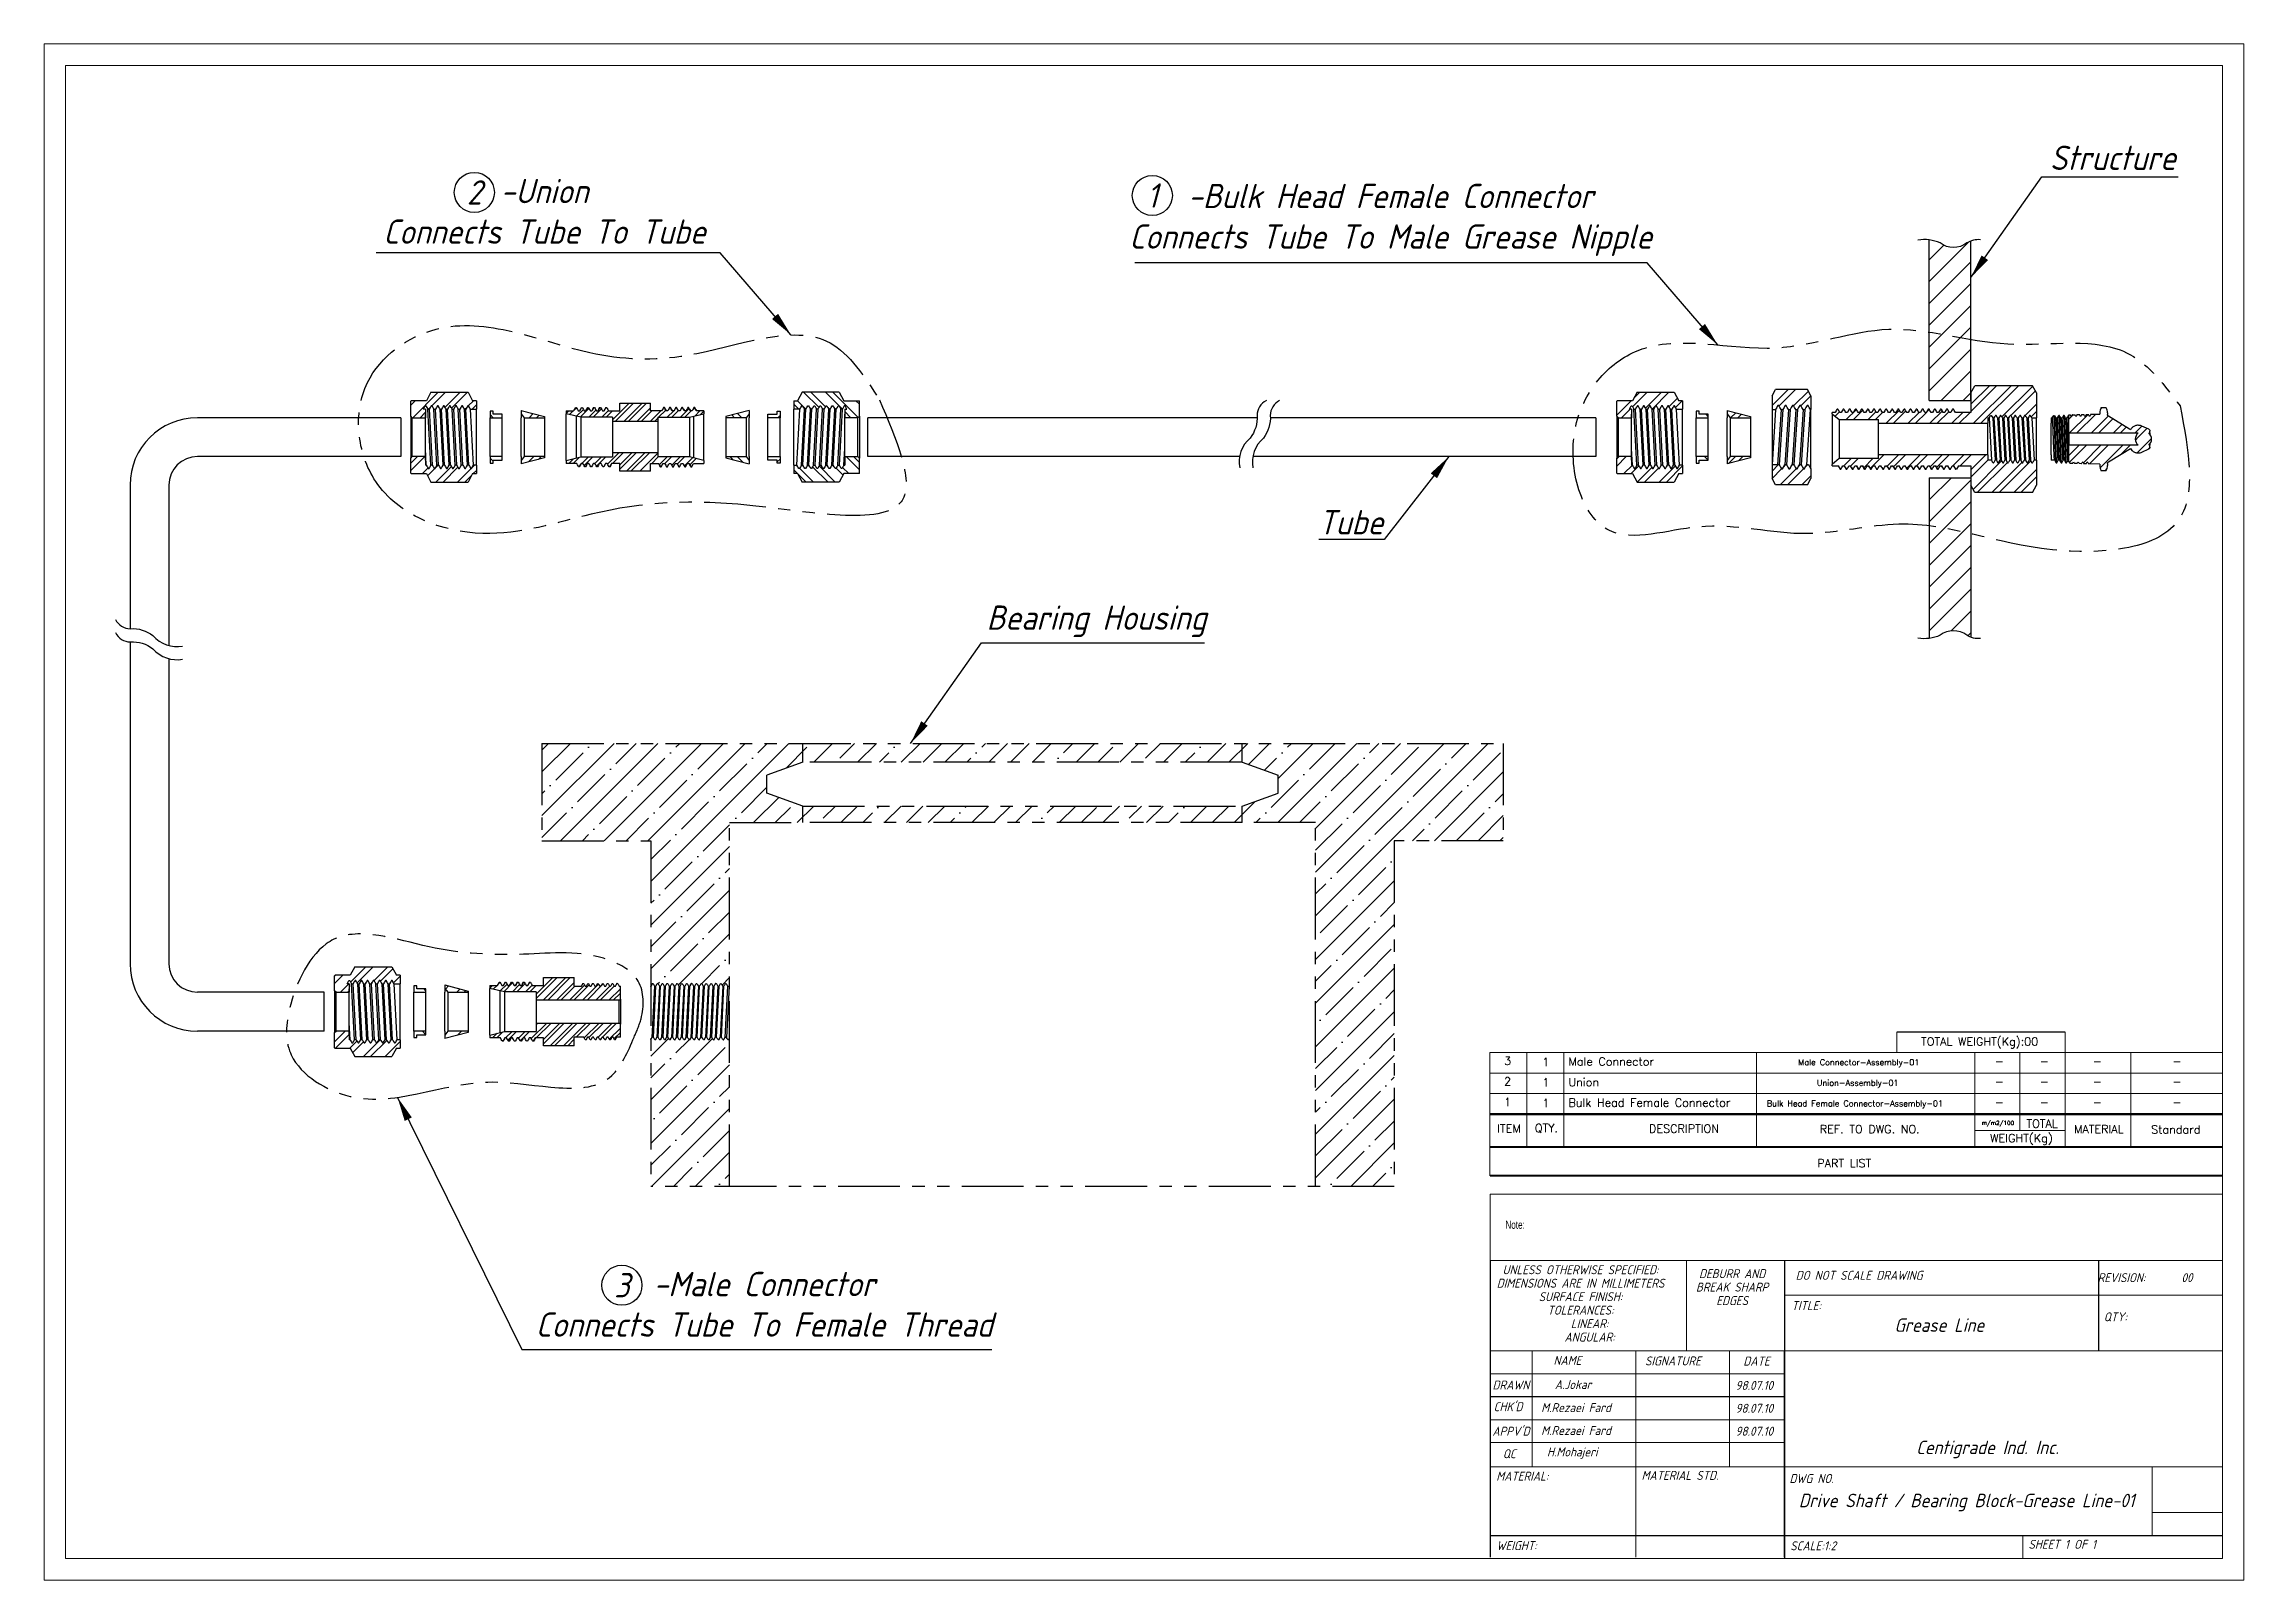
# Model space of a CAD drawing. Header units: millimetres. Extents: x 990 to 1442, y 548 to 864.
import ezdxf
from ezdxf.enums import TextEntityAlignment as Align

# ---------------------------------------------------------------- set-up
doc = ezdxf.new("R2010")
doc.units = ezdxf.units.MM
doc.header["$LTSCALE"] = 2
doc.linetypes.add('PHANTOM', pattern=[12.7, 6.35, -1.27, 1.27, -1.27, 1.27, -1.27])
doc.linetypes.add('SLD-Solid', pattern=[0])
doc.layers.add('title', color=7, linetype='Continuous', lineweight=15)
doc.styles.add('GENISO', font='geniso.shx', dxfattribs={"oblique": 15})
doc.styles.add('SLDTEXTSTYLE0', font='TXT', dxfattribs={"width": 0.75})
doc.styles.add('TITLE', font='romans.shx', dxfattribs={"height": 2.5})
doc.dimstyles.new('Scale', dxfattribs={"dimscale": 2, "dimtxt": 2.5, "dimasz": 2.5, "dimexe": 1, "dimexo": 1, "dimgap": 0.8, "dimtad": 1, "dimdec": 0, "dimzin": 0, "dimtxsty": 'GENISO', "dimcen": 2.5, "dimclrd": 1, "dimclre": 1, "dimclrt": 7, "dimadec": 0, "dimazin": 0, "dimtfac": 1, "dimtdec": 0, "dimtmove": 0, "dimatfit": 3, "dimfxl": 1, "dimtzin": 0, "dimlwd": -1, "dimlwe": -1, "dimarcsym": 0})
pattern_1 = [(45, (813.8424, 721.0507), (-2.245064, 2.245064), []), (45, (815.339, 721.0507), (-2.245064, 2.245064), [])]
pattern_2 = [(45, (813.8424, 653.8794), (-2.245064, 2.245064), []), (45, (815.339, 653.8794), (-2.245064, 2.245064), [])]
pattern_3 = [(45, (825.6327, 730.058), (-2.245064, 2.245064), []), (45, (827.1294, 730.058), (-2.245064, 2.245064), [])]
pattern_4 = [(45, (813.8424, 631.2357), (-2.245064, 2.245064), []), (45, (815.339, 631.2357), (-2.245064, 2.245064), [])]
pattern_5 = [(45, (813.8424, 665.8548), (-2.245064, 2.245064), []), (45, (815.339, 665.8548), (-2.245064, 2.245064), [])]
pattern_6 = [(45, (1049.4016, 619.1852), (-1.34704, 1.34704), []), (45, (1050.2996, 619.1852), (-1.34704, 1.34704), [])]

msp = doc.modelspace()

# ---------------------------------------------------------------- texts
at = {"color": 7, "attachment_point": 5, "style": 'GENISO'}
for s, insert, char_height in [('Structure', (1414.97, 840.77), 5), ('-Union\\PConnects Tube To Tube', (1092.58, 829.75), 5), ('2', (1078.18, 833.65), 5), ('-Bulk Head Female Connector\\PConnects Tube To Male Grease Nipple', (1266.51, 827.99), 5), ('1', (1217.53, 833.02), 5), ('Tube', (1258.33, 765.83), 5), ('Bearing Housing', (1206.06, 745.45), 5), ('-Male Connector\\PConnects Tube To Female Thread', (1137.76, 605), 5), ('3', (1108.5, 608.93), 5), ('UNLESS OTHERWISE SPECIFIED:', (1305.55, 612.11), 1.8472), ('DEBURR AND', (1336.7, 611.31), 1.847), ('DO NOT SCALE DRAWING', (1362.8, 610.96), 1.8472), ('REVISION:       00', (1421.58, 610.49), 1.8472), ('DIMENSIONS ARE IN MILLIMETERS', (1305.55, 609.34), 1.8472), ('SURFACE FINISH:', (1305.55, 606.57), 1.8472), ('BREAK SHARP', (1336.7, 608.54), 1.8472), ('EDGES', (1336.7, 605.77), 1.847), ('TOLERANCES:', (1305.55, 603.8), 1.8472), ('LINEAR:', (1307.42, 601.03), 1.847), ('TITLE:', (1351.95, 604.73), 1.847), ('Grease Line', (1379.29, 600.73), 2.7707), ('QTY:', (1415.48, 602.43), 1.847), ('ANGULAR:', (1307.42, 598.26), 1.847), ('NAME', (1302.85, 593.47), 1.847), ('SIGNATURE', (1324.54, 593.36), 1.847), ('DATE', (1341.71, 593.32), 1.847), ('DRAWN', (1291.23, 588.41), 1.847), ('A.Jokar', (1304.02, 588.5), 1.847), ('98.07.10', (1341.26, 588.33), 1.847), ("CHK'D", (1290.65, 583.95), 1.847), ('M.Rezaei Fard', (1304.63, 583.76), 1.8472), ('98.07.10', (1341.26, 583.62), 1.847), ("APPV'D", (1291.25, 578.91), 1.847), ('M.Rezaei Fard', (1304.63, 579.05), 1.8472), ('98.07.10', (1341.26, 578.91), 1.847), ('QC', (1290.89, 574.28), 1.847), ('H.Mohajeri', (1303.85, 574.37), 1.847), ('Centigrade Ind. Inc.', (1389.19, 575.16), 2.7707), ('MATERIAL:', (1293.59, 569.66), 1.847), ('MATERIAL STD.', (1325.98, 569.82), 1.8472), ('DWG NO.', (1353.03, 569.18), 1.847), ('Drive Shaft / Bearing Block-Grease Line-01', (1384.92, 564.25), 2.7707), ('WEIGHT:', (1292.41, 555.38), 1.847), ('SCALE:1:2', (1353.36, 555.34), 1.847), ('SHEET 1 OF 1', (1404.55, 555.65), 1.8472)]:
    msp.add_mtext(s, dxfattribs=dict(at, insert=insert, char_height=char_height))
at = {"color": 7, "linetype": 'Continuous', "lineweight": 15, "insert": (1290.11, 622.19), "char_height": 1.662, "attachment_point": 1, "style": 'SLDTEXTSTYLE0'}
msp.add_mtext('Note:', dxfattribs=at)
at = {"layer": 'title', "color": 7, "style": 'TITLE'}
for s, height, p in [('TOTAL WEIGHT(Kg):00', 1.6888, (1387.58, 658.92)), ('m/m2/100', 0.844, (1391.32, 642.24)), ('TOTAL', 1.689, (1400.41, 642.16))]:
    msp.add_text(s, height=height, dxfattribs=at).set_placement(p, align=Align.MIDDLE)
at = {"layer": 'title', "style": 'TITLE'}
for s, p in [('3', (1289.82, 654.22)), ('2', (1289.82, 650)), ('1', (1289.82, 645.77))]:
    msp.add_text(s, height=1.69, dxfattribs=at).set_placement(p)
for p in [(1298.4, 654.85), (1298.4, 650.63), (1298.4, 646.4)]:
    msp.add_text('1', height=1.69, dxfattribs=at).set_placement(p, align=Align.MIDDLE)
at = {"layer": 'title', "color": 7, "style": 'TITLE'}
for s, height, p in [('Male Connector', 1.6888, (1303.06, 654.08)), ('Union', 1.689, (1303.06, 649.85)), ('Male Connector-Assembly-01', 1.216, (1350.29, 654.16)), ('Union-Assembly-01', 1.216, (1354.12, 649.93)), ('Bulk Head Female Connector', 1.6888, (1303.06, 645.63)), ('Bulk Head Female Connector-Assembly-01', 1.216, (1343.84, 645.71))]:
    msp.add_text(s, height=height, dxfattribs=at).set_placement(p)
at = {"layer": 'title', "color": 0, "style": 'TITLE'}
for s, height, p in [('-', 1.69, (1391.6, 655.01)), ('-', 1.69, (1400.86, 655.01)), ('-', 1.69, (1411.75, 655.01)), ('-', 1.69, (1428.15, 655.01)), ('-', 1.69, (1391.6, 650.79)), ('-', 1.69, (1400.86, 650.79)), ('-', 1.69, (1411.75, 650.79)), ('-', 1.69, (1428.15, 650.79)), ('-', 1.69, (1391.6, 646.57)), ('-', 1.69, (1400.86, 646.57)), ('-', 1.69, (1411.75, 646.57)), ('-', 1.69, (1428.15, 646.57)), ('ITEM', 1.689, (1290.83, 641.16)), ('QTY.', 1.689, (1298.54, 641.16)), ('DESCRIPTION', 1.6888, (1326.81, 641.13)), ('REF. TO DWG. NO.', 1.6888, (1364.99, 641.03)), ('WEIGHT(Kg)', 1.689, (1396.17, 639.06)), ('MATERIAL', 1.689, (1412.07, 641.03)), ('Standard', 1.689, (1427.89, 640.94)), ('PART LIST', 1.689, (1359.74, 634.02))]:
    msp.add_text(s, height=height, dxfattribs=at).set_placement(p, align=Align.MIDDLE)

# ---------------------------------------------------------------- blocks, each defined once
blk = doc.blocks.new('ss')
at = {"linetype": 'Continuous', "lineweight": 18, "true_color": 0xed1f24}
h = blk.add_hatch(dxfattribs=at)
h.set_pattern_fill('ANSI32', color=240, scale=0.333333, style=0)
h.set_pattern_definition([(45, (905.7196, 602.6324), (-2.245064, 2.245064), []), (45, (907.2163, 602.6324), (-2.245064, 2.245064), [])])
edge = h.paths.add_edge_path(flags=0)
edge.add_line((1376.5, 649.67), (1376.5, 649.27))
edge.add_arc((1374.48, 649.27), 2.02, 330.6096, 360, ccw=False)
edge.add_line((1376.24, 648.28), (1375.17, 648.28))
edge.add_arc((1376.93, 649.27), 2.02, 180, 209.3904, ccw=False)
edge.add_line((1374.91, 649.27), (1374.91, 649.56))
edge.add_line((1374.91, 649.56), (1372.64, 649.61))
edge.add_spline(control_points=[(1372.64, 649.61), (1372.6, 649.67), (1372.57, 649.72), (1372.54, 649.78), (1372.51, 649.83), (1372.48, 649.87), (1372.46, 649.92), (1372.43, 649.97), (1372.4, 650.02), (1372.37, 650.06)], knot_values=[0.000025, 0.000025, 0.000025, 0.000025, 0.000221, 0.000221, 0.000221, 0.000385, 0.000385, 0.000385, 0.000549, 0.000549, 0.000549, 0.000549], weights=[1, 1, 1, 1, 1, 1, 1, 1, 1, 1], degree=3, periodic=0)
edge.add_spline(control_points=[(1372.37, 650.06), (1372.34, 650), (1372.3, 649.94), (1372.27, 649.89), (1372.24, 649.84), (1372.22, 649.79), (1372.19, 649.74), (1372.17, 649.7), (1372.14, 649.66), (1372.12, 649.62)], knot_values=[0, 0, 0, 0, 0.000206, 0.000206, 0.000206, 0.00037, 0.00037, 0.00037, 0.00051, 0.00051, 0.00051, 0.00051], weights=[1, 1, 1, 1, 1, 1, 1, 1, 1, 1], degree=3, periodic=0)
edge.add_line((1372.12, 649.62), (1371.68, 649.63))
edge.add_spline(control_points=[(1371.68, 649.63), (1371.65, 649.68), (1371.63, 649.73), (1371.6, 649.78), (1371.57, 649.83), (1371.54, 649.87), (1371.51, 649.92), (1371.49, 649.97), (1371.46, 650.02), (1371.43, 650.06)], knot_values=[0.000051, 0.000051, 0.000051, 0.000051, 0.000221, 0.000221, 0.000221, 0.000385, 0.000385, 0.000385, 0.000549, 0.000549, 0.000549, 0.000549], weights=[1, 1, 1, 1, 1, 1, 1, 1, 1, 1], degree=3, periodic=0)
edge.add_spline(control_points=[(1371.43, 650.06), (1371.4, 650), (1371.36, 649.94), (1371.33, 649.89), (1371.3, 649.84), (1371.28, 649.79), (1371.25, 649.74), (1371.23, 649.71), (1371.21, 649.68), (1371.19, 649.64)], knot_values=[0, 0, 0, 0, 0.000206, 0.000206, 0.000206, 0.00037, 0.00037, 0.00037, 0.000484, 0.000484, 0.000484, 0.000484], weights=[1, 1, 1, 1, 1, 1, 1, 1, 1, 1], degree=3, periodic=0)
edge.add_line((1371.19, 649.64), (1370.73, 649.66))
edge.add_spline(control_points=[(1370.73, 649.66), (1370.7, 649.7), (1370.68, 649.74), (1370.66, 649.78), (1370.63, 649.83), (1370.6, 649.87), (1370.57, 649.92), (1370.55, 649.97), (1370.52, 650.02), (1370.49, 650.06)], knot_values=[0.000078, 0.000078, 0.000078, 0.000078, 0.000221, 0.000221, 0.000221, 0.000385, 0.000385, 0.000385, 0.000549, 0.000549, 0.000549, 0.000549], weights=[1, 1, 1, 1, 1, 1, 1, 1, 1, 1], degree=3, periodic=0)
edge.add_spline(control_points=[(1370.49, 650.06), (1370.46, 650), (1370.42, 649.94), (1370.39, 649.89), (1370.36, 649.84), (1370.33, 649.79), (1370.31, 649.74), (1370.29, 649.72), (1370.28, 649.69), (1370.26, 649.67)], knot_values=[0, 0, 0, 0, 0.000206, 0.000206, 0.000206, 0.00037, 0.00037, 0.00037, 0.000458, 0.000458, 0.000458, 0.000458], weights=[1, 1, 1, 1, 1, 1, 1, 1, 1, 1], degree=3, periodic=0)
edge.add_line((1370.26, 649.67), (1369.77, 649.68))
edge.add_spline(control_points=[(1369.77, 649.68), (1369.75, 649.71), (1369.73, 649.75), (1369.72, 649.78), (1369.69, 649.83), (1369.66, 649.87), (1369.63, 649.92), (1369.61, 649.97), (1369.58, 650.02), (1369.55, 650.06)], knot_values=[0.000104, 0.000104, 0.000104, 0.000104, 0.000221, 0.000221, 0.000221, 0.000385, 0.000385, 0.000385, 0.000549, 0.000549, 0.000549, 0.000549], weights=[1, 1, 1, 1, 1, 1, 1, 1, 1, 1], degree=3, periodic=0)
edge.add_spline(control_points=[(1369.55, 650.06), (1369.52, 650), (1369.48, 649.94), (1369.45, 649.89), (1369.42, 649.84), (1369.39, 649.79), (1369.37, 649.74), (1369.36, 649.73), (1369.35, 649.71), (1369.33, 649.69)], knot_values=[0, 0, 0, 0, 0.000206, 0.000206, 0.000206, 0.00037, 0.00037, 0.00037, 0.000433, 0.000433, 0.000433, 0.000433], weights=[1, 1, 1, 1, 1, 1, 1, 1, 1, 1], degree=3, periodic=0)
edge.add_line((1369.33, 649.69), (1368.82, 649.7))
edge.add_spline(control_points=[(1368.82, 649.7), (1368.8, 649.73), (1368.79, 649.75), (1368.77, 649.78), (1368.75, 649.83), (1368.72, 649.87), (1368.69, 649.92), (1368.67, 649.97), (1368.64, 650.02), (1368.61, 650.06)], knot_values=[0.00013, 0.00013, 0.00013, 0.00013, 0.000221, 0.000221, 0.000221, 0.000385, 0.000385, 0.000385, 0.000549, 0.000549, 0.000549, 0.000549], weights=[1, 1, 1, 1, 1, 1, 1, 1, 1, 1], degree=3, periodic=0)
edge.add_spline(control_points=[(1368.61, 650.06), (1368.59, 650.04), (1368.58, 650.01), (1368.56, 649.98)], knot_values=[0, 0, 0, 0, 0.000095, 0.000095, 0.000095, 0.000095], weights=[1, 1, 1, 1], degree=3, periodic=0)
edge.add_line((1368.56, 649.98), (1368.56, 653.43))
edge.add_line((1368.56, 653.43), (1382.81, 653.43))
edge.add_arc((1383.9, 654.7), 1.67, 130.6907, 229.3385, ccw=False)
edge.add_line((1382.81, 655.97), (1368.56, 655.97))
edge.add_line((1368.56, 655.97), (1368.56, 659.69))
edge.add_line((1368.56, 659.69), (1368.87, 659.7))
edge.add_spline(control_points=[(1368.87, 659.7), (1368.89, 659.67), (1368.9, 659.64), (1368.92, 659.62), (1368.94, 659.57), (1368.97, 659.52), (1369, 659.48), (1369.03, 659.43), (1369.05, 659.38), (1369.08, 659.33)], knot_values=[0.000113, 0.000113, 0.000113, 0.000113, 0.000206, 0.000206, 0.000206, 0.00037, 0.00037, 0.00037, 0.000534, 0.000534, 0.000534, 0.000534], weights=[1, 1, 1, 1, 1, 1, 1, 1, 1, 1], degree=3, periodic=0)
edge.add_spline(control_points=[(1369.08, 659.33), (1369.12, 659.4), (1369.15, 659.46), (1369.19, 659.52), (1369.22, 659.57), (1369.25, 659.62), (1369.27, 659.67), (1369.28, 659.68), (1369.29, 659.69), (1369.3, 659.71)], knot_values=[0, 0, 0, 0, 0.000221, 0.000221, 0.000221, 0.000385, 0.000385, 0.000385, 0.000432, 0.000432, 0.000432, 0.000432], weights=[1, 1, 1, 1, 1, 1, 1, 1, 1, 1], degree=3, periodic=0)
edge.add_line((1369.3, 659.71), (1369.8, 659.72))
edge.add_spline(control_points=[(1369.8, 659.72), (1369.82, 659.69), (1369.84, 659.65), (1369.86, 659.62), (1369.89, 659.57), (1369.91, 659.52), (1369.94, 659.48), (1369.97, 659.43), (1369.99, 659.38), (1370.02, 659.33)], knot_values=[0.000088, 0.000088, 0.000088, 0.000088, 0.000206, 0.000206, 0.000206, 0.00037, 0.00037, 0.00037, 0.000534, 0.000534, 0.000534, 0.000534], weights=[1, 1, 1, 1, 1, 1, 1, 1, 1, 1], degree=3, periodic=0)
edge.add_spline(control_points=[(1370.02, 659.33), (1370.06, 659.4), (1370.1, 659.46), (1370.13, 659.52), (1370.16, 659.57), (1370.19, 659.62), (1370.21, 659.67), (1370.23, 659.69), (1370.24, 659.71), (1370.25, 659.73)], knot_values=[0, 0, 0, 0, 0.000221, 0.000221, 0.000221, 0.000385, 0.000385, 0.000385, 0.000459, 0.000459, 0.000459, 0.000459], weights=[1, 1, 1, 1, 1, 1, 1, 1, 1, 1], degree=3, periodic=0)
edge.add_line((1370.25, 659.73), (1370.73, 659.74))
edge.add_spline(control_points=[(1370.73, 659.74), (1370.75, 659.7), (1370.77, 659.66), (1370.8, 659.62), (1370.83, 659.57), (1370.85, 659.52), (1370.88, 659.48), (1370.91, 659.43), (1370.94, 659.38), (1370.96, 659.33)], knot_values=[0.000062, 0.000062, 0.000062, 0.000062, 0.000206, 0.000206, 0.000206, 0.00037, 0.00037, 0.00037, 0.000534, 0.000534, 0.000534, 0.000534], weights=[1, 1, 1, 1, 1, 1, 1, 1, 1, 1], degree=3, periodic=0)
edge.add_spline(control_points=[(1370.96, 659.33), (1371, 659.4), (1371.04, 659.46), (1371.07, 659.52), (1371.1, 659.57), (1371.13, 659.62), (1371.15, 659.67), (1371.17, 659.7), (1371.19, 659.72), (1371.21, 659.75)], knot_values=[0, 0, 0, 0, 0.000221, 0.000221, 0.000221, 0.000385, 0.000385, 0.000385, 0.000485, 0.000485, 0.000485, 0.000485], weights=[1, 1, 1, 1, 1, 1, 1, 1, 1, 1], degree=3, periodic=0)
edge.add_line((1371.21, 659.75), (1371.65, 659.76))
edge.add_spline(control_points=[(1371.65, 659.76), (1371.68, 659.72), (1371.71, 659.67), (1371.74, 659.62), (1371.77, 659.57), (1371.79, 659.52), (1371.82, 659.48), (1371.85, 659.43), (1371.88, 659.38), (1371.9, 659.33)], knot_values=[0.000036, 0.000036, 0.000036, 0.000036, 0.000206, 0.000206, 0.000206, 0.00037, 0.00037, 0.00037, 0.000534, 0.000534, 0.000534, 0.000534], weights=[1, 1, 1, 1, 1, 1, 1, 1, 1, 1], degree=3, periodic=0)
edge.add_spline(control_points=[(1371.9, 659.33), (1371.94, 659.4), (1371.98, 659.46), (1372.01, 659.52), (1372.04, 659.57), (1372.07, 659.62), (1372.1, 659.67), (1372.12, 659.7), (1372.14, 659.74), (1372.16, 659.78)], knot_values=[0, 0, 0, 0, 0.000221, 0.000221, 0.000221, 0.000385, 0.000385, 0.000385, 0.000511, 0.000511, 0.000511, 0.000511], weights=[1, 1, 1, 1, 1, 1, 1, 1, 1, 1], degree=3, periodic=0)
edge.add_line((1372.16, 659.78), (1372.58, 659.79))
edge.add_spline(control_points=[(1372.58, 659.79), (1372.61, 659.73), (1372.65, 659.67), (1372.68, 659.62), (1372.71, 659.57), (1372.73, 659.52), (1372.76, 659.48), (1372.79, 659.43), (1372.82, 659.38), (1372.84, 659.33)], knot_values=[0.000011, 0.000011, 0.000011, 0.000011, 0.000206, 0.000206, 0.000206, 0.00037, 0.00037, 0.00037, 0.000534, 0.000534, 0.000534, 0.000534], weights=[1, 1, 1, 1, 1, 1, 1, 1, 1, 1], degree=3, periodic=0)
edge.add_spline(control_points=[(1372.84, 659.33), (1372.88, 659.4), (1372.92, 659.46), (1372.95, 659.52), (1372.98, 659.57), (1373.01, 659.62), (1373.04, 659.67), (1373.06, 659.71), (1373.09, 659.76), (1373.11, 659.8)], knot_values=[0, 0, 0, 0, 0.000221, 0.000221, 0.000221, 0.000385, 0.000385, 0.000385, 0.000538, 0.000538, 0.000538, 0.000538], weights=[1, 1, 1, 1, 1, 1, 1, 1, 1, 1], degree=3, periodic=0)
edge.add_line((1373.11, 659.8), (1374.91, 659.84))
edge.add_line((1374.91, 659.84), (1374.91, 660.12))
edge.add_arc((1376.93, 660.12), 2.02, 510.6096, 540, ccw=False)
edge.add_line((1375.17, 661.11), (1376.24, 661.11))
edge.add_arc((1374.48, 660.12), 2.02, 360, 389.3904, ccw=False)
edge.add_line((1376.5, 660.12), (1376.5, 659.73))
edge.add_spline(control_points=[(1376.5, 659.73), (1376.5, 659.73), (1376.5, 659.73), (1376.5, 659.72), (1376.5, 659.68), (1376.51, 659.63), (1376.52, 659.59), (1376.54, 659.55), (1376.56, 659.51), (1376.59, 659.48), (1376.62, 659.44), (1376.65, 659.41), (1376.69, 659.39)], knot_values=[0.000403, 0.000403, 0.000403, 0.000403, 0.000407, 0.000407, 0.000407, 0.00054, 0.00054, 0.00054, 0.000673, 0.000673, 0.000673, 0.000806, 0.000806, 0.000806, 0.000806], weights=[1, 1, 1, 1, 1, 1, 1, 1, 1, 1, 1, 1, 1], degree=3, periodic=0)
edge.add_spline(control_points=[(1376.69, 659.39), (1378.15, 658.5), (1379.6, 657.61), (1381.06, 656.72), (1381.11, 656.69), (1381.17, 656.65), (1381.22, 656.62)], knot_values=[0.009861, 0.009861, 0.009861, 0.009861, 0.014977, 0.014977, 0.014977, 0.015173, 0.015173, 0.015173, 0.015173], weights=[1, 1, 1, 1, 1, 1, 1], degree=3, periodic=0)
edge.add_spline(control_points=[(1381.22, 656.62), (1381.26, 656.69), (1381.31, 656.76), (1381.35, 656.82), (1381.48, 656.98), (1381.63, 657.13), (1381.8, 657.24), (1381.97, 657.35), (1382.16, 657.44), (1382.36, 657.49), (1382.56, 657.54), (1382.77, 657.55), (1382.97, 657.53), (1383.17, 657.52), (1383.38, 657.46), (1383.56, 657.38)], knot_values=[0, 0, 0, 0, 0.000241, 0.000241, 0.000241, 0.000861, 0.000861, 0.000861, 0.001481, 0.001481, 0.001481, 0.002101, 0.002101, 0.002101, 0.00272, 0.00272, 0.00272, 0.00272], weights=[1, 1, 1, 1, 1, 1, 1, 1, 1, 1, 1, 1, 1, 1, 1, 1], degree=3, periodic=0)
edge.add_spline(control_points=[(1383.56, 657.38), (1384.04, 657.16), (1384.52, 656.94), (1385, 656.72)], knot_values=[0.005086, 0.005086, 0.005086, 0.005086, 0.006664, 0.006664, 0.006664, 0.006664], weights=[1, 1, 1, 1], degree=3, periodic=0)
edge.add_spline(control_points=[(1385, 656.72), (1385.04, 656.71), (1385.08, 656.68), (1385.11, 656.65), (1385.14, 656.62), (1385.17, 656.58), (1385.19, 656.54), (1385.21, 656.5), (1385.22, 656.46), (1385.23, 656.42), (1385.23, 656.4), (1385.23, 656.38), (1385.23, 656.36)], knot_values=[0, 0, 0, 0, 0.000133, 0.000133, 0.000133, 0.000267, 0.000267, 0.000267, 0.0004, 0.0004, 0.0004, 0.000452, 0.000452, 0.000452, 0.000452], weights=[1, 1, 1, 1, 1, 1, 1, 1, 1, 1, 1, 1, 1], degree=3, periodic=0)
edge.add_line((1385.23, 656.36), (1385.23, 655.97))
edge.add_line((1385.23, 655.97), (1384.99, 655.97))
edge.add_arc((1383.9, 654.7), 1.67, 310.6615, 409.3093, ccw=False)
edge.add_line((1384.99, 653.43), (1385.23, 653.43))
edge.add_line((1385.23, 653.43), (1385.23, 653.03))
edge.add_spline(control_points=[(1385.23, 653.03), (1385.23, 653.01), (1385.23, 652.98), (1385.22, 652.95), (1385.21, 652.91), (1385.2, 652.87), (1385.17, 652.83), (1385.15, 652.79), (1385.12, 652.76), (1385.09, 652.73), (1385.06, 652.71), (1385.03, 652.69), (1385, 652.67)], knot_values=[0.000452, 0.000452, 0.000452, 0.000452, 0.000533, 0.000533, 0.000533, 0.000666, 0.000666, 0.000666, 0.0008, 0.0008, 0.0008, 0.000903, 0.000903, 0.000903, 0.000903], weights=[1, 1, 1, 1, 1, 1, 1, 1, 1, 1, 1, 1, 1], degree=3, periodic=0)
edge.add_spline(control_points=[(1385, 652.67), (1384.52, 652.45), (1384.04, 652.24), (1383.56, 652.02)], knot_values=[0.016486, 0.016486, 0.016486, 0.016486, 0.018077, 0.018077, 0.018077, 0.018077], weights=[1, 1, 1, 1], degree=3, periodic=0)
edge.add_spline(control_points=[(1383.56, 652.02), (1383.46, 651.97), (1383.35, 651.94), (1383.25, 651.91), (1383.05, 651.86), (1382.84, 651.84), (1382.64, 651.86), (1382.43, 651.88), (1382.23, 651.94), (1382.04, 652.02), (1381.86, 652.11), (1381.69, 652.23), (1381.54, 652.37), (1381.41, 652.49), (1381.31, 652.63), (1381.22, 652.78)], knot_values=[0, 0, 0, 0, 0.000336, 0.000336, 0.000336, 0.000954, 0.000954, 0.000954, 0.001573, 0.001573, 0.001573, 0.002191, 0.002191, 0.002191, 0.002713, 0.002713, 0.002713, 0.002713], weights=[1, 1, 1, 1, 1, 1, 1, 1, 1, 1, 1, 1, 1, 1, 1, 1], degree=3, periodic=0)
edge.add_spline(control_points=[(1381.22, 652.78), (1380.58, 652.39), (1379.94, 652), (1379.31, 651.61), (1378.43, 651.07), (1377.56, 650.54), (1376.69, 650.01)], knot_values=[0.022513, 0.022513, 0.022513, 0.022513, 0.024745, 0.024745, 0.024745, 0.027794, 0.027794, 0.027794, 0.027794], weights=[1, 1, 1, 1, 1, 1, 1], degree=3, periodic=0)
edge.add_spline(control_points=[(1376.69, 650.01), (1376.65, 649.98), (1376.61, 649.95), (1376.58, 649.91), (1376.56, 649.88), (1376.54, 649.84), (1376.52, 649.8), (1376.51, 649.76), (1376.5, 649.71), (1376.5, 649.67)], knot_values=[0, 0, 0, 0, 0.000141, 0.000141, 0.000141, 0.000274, 0.000274, 0.000274, 0.000403, 0.000403, 0.000403, 0.000403], weights=[1, 1, 1, 1, 1, 1, 1, 1, 1, 1], degree=3, periodic=0)
at = {"color": 240, "linetype": 'Continuous', "lineweight": 25, "true_color": 0xed1f24}
for p, q in [((1376.24, 661.11), (1375.17, 661.11)), ((1364.91, 659.05), (1364.91, 657.95)), ((1364.91, 659.05), (1365.16, 659.05)), ((1364.91, 651.45), (1364.91, 657.95)), ((1365.16, 659.05), (1365.48, 659.59)), ((1365.48, 659.59), (1365.6, 659.59)), ((1365.6, 659.59), (1365.91, 659.05)), ((1365.91, 659.05), (1366.16, 659.05)), ((1366.6, 659.59), (1366.48, 659.59)), ((1366.91, 659.05), (1367.16, 659.05)), ((1367.6, 659.59), (1367.48, 659.59)), ((1367.91, 659.05), (1368.16, 659.05)), ((1368.56, 659.59), (1368.48, 659.59)), ((1368.56, 659.69), (1368.87, 659.7)), ((1368.56, 655.97), (1368.56, 659.69)), ((1368.56, 655.97), (1382.81, 655.97)), ((1368.56, 655.97), (1368.56, 653.43)), ((1369.3, 659.71), (1369.8, 659.72)), ((1370.25, 659.73), (1370.73, 659.74)), ((1371.21, 659.75), (1371.65, 659.76)), ((1372.16, 659.78), (1372.58, 659.79)), ((1373.11, 659.8), (1374.91, 659.84)), ((1374.91, 660.12), (1374.91, 659.84)), ((1376.5, 660.12), (1376.5, 659.73)), ((1385, 656.72), (1383.56, 657.38)), ((1384.99, 655.97), (1385.23, 655.97)), ((1385.23, 655.97), (1385.23, 656.36)), ((1385.23, 655.97), (1385.23, 655.71)), ((1364.91, 651.45), (1364.91, 650.35)), ((1382.81, 653.43), (1368.56, 653.43)), ((1368.56, 649.98), (1368.56, 653.43)), ((1383.56, 652.02), (1385, 652.67)), ((1385.23, 653.43), (1384.99, 653.43)), ((1385.23, 653.69), (1385.23, 653.43)), ((1385.23, 653.03), (1385.23, 653.43)), ((1365.66, 650.35), (1364.91, 650.35)), ((1365.98, 649.81), (1366.1, 649.81)), ((1366.66, 650.35), (1366.41, 650.35)), ((1366.98, 649.81), (1367.1, 649.81)), ((1367.66, 650.35), (1367.41, 650.35)), ((1367.98, 649.81), (1368.1, 649.81)), ((1368.56, 650.35), (1368.41, 650.35)), ((1368.56, 649.98), (1368.61, 650.06)), ((1369.33, 649.69), (1368.82, 649.7)), ((1370.26, 649.67), (1369.77, 649.68)), ((1371.19, 649.64), (1370.73, 649.66)), ((1372.12, 649.62), (1371.68, 649.63)), ((1374.91, 649.56), (1372.64, 649.61)), ((1374.91, 649.56), (1374.91, 649.27)), ((1375.17, 648.28), (1376.24, 648.28)), ((1376.5, 649.67), (1376.5, 649.27))]:
    blk.add_line(p, q, dxfattribs=at)
at = {"color": 240, "linetype": 'Continuous', "lineweight": 25, "true_color": 0xed1f24, "flags": 128}
for points in [[(1366.48, 659.59), (1366.39, 659.45), (1366.31, 659.3), (1366.16, 659.05)], [(1366.91, 659.05), (1366.83, 659.19), (1366.75, 659.34), (1366.6, 659.59)], [(1367.48, 659.59), (1367.39, 659.45), (1367.31, 659.3), (1367.16, 659.05)], [(1367.91, 659.05), (1367.83, 659.19), (1367.75, 659.34), (1367.6, 659.59)], [(1368.48, 659.59), (1368.39, 659.45), (1368.31, 659.3), (1368.16, 659.05)], [(1369.08, 659.33), (1369, 659.48), (1368.92, 659.62), (1368.87, 659.7)], [(1369.3, 659.71), (1369.27, 659.67), (1369.19, 659.52), (1369.08, 659.33)], [(1370.02, 659.33), (1369.94, 659.48), (1369.86, 659.62), (1369.8, 659.72)], [(1370.25, 659.73), (1370.21, 659.67), (1370.13, 659.52), (1370.02, 659.33)], [(1370.96, 659.33), (1370.88, 659.48), (1370.8, 659.62), (1370.73, 659.74)], [(1371.21, 659.75), (1371.15, 659.67), (1371.07, 659.52), (1370.96, 659.33)], [(1371.9, 659.33), (1371.82, 659.48), (1371.74, 659.62), (1371.65, 659.76)], [(1372.16, 659.78), (1372.1, 659.67), (1372.01, 659.52), (1371.9, 659.33)], [(1372.84, 659.33), (1372.76, 659.48), (1372.68, 659.62), (1372.58, 659.79)], [(1373.11, 659.8), (1373.04, 659.67), (1372.95, 659.52), (1372.84, 659.33)], [(1381.22, 656.62), (1381.06, 656.72), (1376.69, 659.39)], [(1376.69, 650.01), (1379.31, 651.61), (1381.22, 652.78)], [(1365.66, 650.35), (1365.75, 650.21), (1365.83, 650.06), (1365.98, 649.81)], [(1366.1, 649.81), (1366.18, 649.95), (1366.27, 650.1), (1366.41, 650.35)], [(1366.66, 650.35), (1366.75, 650.21), (1366.83, 650.06), (1366.98, 649.81)], [(1367.1, 649.81), (1367.18, 649.95), (1367.27, 650.1), (1367.41, 650.35)], [(1367.66, 650.35), (1367.75, 650.21), (1367.83, 650.06), (1367.98, 649.81)], [(1368.1, 649.81), (1368.18, 649.95), (1368.27, 650.1), (1368.41, 650.35)], [(1368.61, 650.06), (1368.69, 649.92), (1368.77, 649.78), (1368.82, 649.7)], [(1369.33, 649.69), (1369.37, 649.74), (1369.45, 649.89), (1369.55, 650.06)], [(1369.55, 650.06), (1369.63, 649.92), (1369.72, 649.78), (1369.77, 649.68)], [(1370.26, 649.67), (1370.31, 649.74), (1370.39, 649.89), (1370.49, 650.06)], [(1370.49, 650.06), (1370.57, 649.92), (1370.66, 649.78), (1370.73, 649.66)], [(1371.19, 649.64), (1371.25, 649.74), (1371.33, 649.89), (1371.43, 650.06)], [(1371.43, 650.06), (1371.51, 649.92), (1371.6, 649.78), (1371.68, 649.63)], [(1372.12, 649.62), (1372.19, 649.74), (1372.27, 649.89), (1372.37, 650.06)], [(1372.37, 650.06), (1372.46, 649.92), (1372.54, 649.78), (1372.64, 649.61)]]:
    blk.add_lwpolyline(points, dxfattribs=at)
at = {"color": 240, "linetype": 'Continuous', "lineweight": 25, "true_color": 0xed1f24}
for centre, radius, start, end in [((1376.93, 660.12), 2.02, 150.6096, 180), ((1374.48, 660.12), 2.02, 0, 29.3904), ((1383.9, 654.7), 1.67, 130.6907, 229.3385), ((1383.9, 654.7), 1.67, 310.6615, 49.3093), ((1376.93, 649.27), 2.02, 180, 209.3904), ((1374.48, 649.27), 2.02, 330.6096, 0)]:
    blk.add_arc(centre, radius, start, end, dxfattribs=at)
for points, knots in [([(1365.66, 650.35), (1365.65, 650.36), (1365.63, 650.4), (1365.6, 650.66), (1365.57, 651.06), (1365.54, 651.6), (1365.51, 652.26), (1365.48, 653.02), (1365.44, 653.85), (1365.41, 654.7), (1365.38, 655.55), (1365.35, 656.37), (1365.32, 657.13), (1365.29, 657.79), (1365.26, 658.34), (1365.23, 658.74), (1365.19, 659), (1365.17, 659.03), (1365.16, 659.05)], [0, 0, 0, 0, 0.0618921, 0.1249999, 0.1881079, 0.2500001, 0.3118921, 0.375, 0.4381079, 0.5, 0.561892, 0.625, 0.688108, 0.7499999, 0.8118921, 0.8750001, 0.9381079, 1, 1, 1, 1]), ([(1365.94, 649.94), (1365.94, 649.97), (1365.92, 650.05), (1365.9, 650.33), (1365.87, 650.73), (1365.85, 651.23), (1365.83, 651.81), (1365.8, 652.47), (1365.77, 653.18), (1365.75, 653.94), (1365.73, 654.7), (1365.7, 655.46), (1365.68, 656.21), (1365.65, 656.93), (1365.62, 657.59), (1365.6, 658.17), (1365.58, 658.67), (1365.55, 659.07), (1365.52, 659.37), (1365.5, 659.56), (1365.48, 659.58), (1365.48, 659.59)], [0, 0, 0, 0, 0.032987, 0.087364, 0.141399, 0.194436, 0.247473, 0.301508, 0.355885, 0.409921, 0.462957, 0.515994, 0.57003, 0.624406, 0.678442, 0.731479, 0.784516, 0.838551, 0.892928, 0.946963, 1, 1, 1, 1]), ([(1366.1, 649.81), (1366.09, 649.82), (1366.08, 649.84), (1366.05, 650.03), (1366.02, 650.32), (1366, 650.73), (1365.98, 651.23), (1365.95, 651.81), (1365.93, 652.47), (1365.9, 653.18), (1365.87, 653.94), (1365.85, 654.7), (1365.83, 655.46), (1365.8, 656.21), (1365.77, 656.93), (1365.75, 657.59), (1365.73, 658.17), (1365.7, 658.67), (1365.68, 659.07), (1365.65, 659.34), (1365.64, 659.43), (1365.63, 659.46)], [0, 0, 0, 0, 0.0530371, 0.1070723, 0.161449, 0.2154845, 0.2685214, 0.3215584, 0.3755937, 0.4299703, 0.4840058, 0.5370426, 0.5900796, 0.644115, 0.6984915, 0.7525269, 0.8055638, 0.8586008, 0.9126362, 0.967013, 1, 1, 1, 1]), ([(1366.41, 650.35), (1366.4, 650.36), (1366.38, 650.4), (1366.35, 650.66), (1366.32, 651.06), (1366.29, 651.6), (1366.26, 652.26), (1366.23, 653.02), (1366.19, 653.85), (1366.16, 654.7), (1366.13, 655.55), (1366.1, 656.37), (1366.07, 657.13), (1366.04, 657.79), (1366.01, 658.34), (1365.98, 658.74), (1365.94, 659), (1365.92, 659.03), (1365.91, 659.05)], [0, 0, 0, 0, 0.061892, 0.125, 0.188108, 0.25, 0.311892, 0.375, 0.438108, 0.5, 0.561892, 0.625, 0.688108, 0.75, 0.811892, 0.875, 0.938108, 1, 1, 1, 1]), ([(1366.66, 650.35), (1366.65, 650.36), (1366.63, 650.4), (1366.6, 650.66), (1366.57, 651.06), (1366.54, 651.6), (1366.51, 652.26), (1366.48, 653.02), (1366.44, 653.85), (1366.41, 654.7), (1366.38, 655.55), (1366.35, 656.37), (1366.32, 657.13), (1366.29, 657.79), (1366.26, 658.34), (1366.23, 658.74), (1366.19, 659), (1366.17, 659.03), (1366.16, 659.05)], [0, 0, 0, 0, 0.061892, 0.125, 0.188108, 0.25, 0.311892, 0.375, 0.438108, 0.5, 0.561892, 0.625, 0.688108, 0.75, 0.811892, 0.875, 0.938108, 1, 1, 1, 1]), ([(1366.94, 649.94), (1366.94, 649.97), (1366.92, 650.05), (1366.9, 650.33), (1366.87, 650.73), (1366.85, 651.23), (1366.83, 651.81), (1366.8, 652.47), (1366.77, 653.18), (1366.75, 653.94), (1366.73, 654.7), (1366.7, 655.46), (1366.68, 656.21), (1366.65, 656.93), (1366.62, 657.59), (1366.6, 658.17), (1366.58, 658.67), (1366.55, 659.07), (1366.52, 659.37), (1366.5, 659.56), (1366.48, 659.58), (1366.48, 659.59)], [0, 0, 0, 0, 0.032987, 0.087364, 0.141399, 0.194436, 0.247473, 0.301508, 0.355885, 0.409921, 0.462957, 0.515994, 0.57003, 0.624406, 0.678442, 0.731479, 0.784516, 0.838551, 0.892928, 0.946963, 1, 1, 1, 1]), ([(1367.1, 649.81), (1367.09, 649.82), (1367.08, 649.84), (1367.05, 650.03), (1367.02, 650.32), (1367, 650.73), (1366.98, 651.23), (1366.95, 651.81), (1366.93, 652.47), (1366.9, 653.18), (1366.87, 653.94), (1366.85, 654.7), (1366.83, 655.46), (1366.8, 656.21), (1366.77, 656.93), (1366.75, 657.59), (1366.73, 658.17), (1366.7, 658.67), (1366.68, 659.07), (1366.65, 659.37), (1366.63, 659.54), (1366.61, 659.56), (1366.61, 659.57)], [0, 0, 0, 0, 0.050237, 0.101419, 0.152925, 0.204107, 0.254344, 0.30458, 0.355763, 0.407268, 0.458451, 0.508687, 0.558924, 0.610106, 0.661612, 0.712794, 0.763031, 0.813267, 0.86445, 0.915955, 0.967138, 1, 1, 1, 1]), ([(1367.41, 650.35), (1367.4, 650.36), (1367.38, 650.4), (1367.35, 650.66), (1367.32, 651.06), (1367.29, 651.6), (1367.26, 652.26), (1367.23, 653.02), (1367.19, 653.85), (1367.16, 654.7), (1367.13, 655.55), (1367.1, 656.37), (1367.07, 657.13), (1367.04, 657.79), (1367.01, 658.34), (1366.98, 658.74), (1366.94, 659), (1366.92, 659.03), (1366.91, 659.05)], [0, 0, 0, 0, 0.0618921, 0.1249999, 0.1881079, 0.2500001, 0.3118921, 0.375, 0.4381079, 0.5, 0.561892, 0.625, 0.688108, 0.7499999, 0.8118921, 0.8750001, 0.9381079, 1, 1, 1, 1]), ([(1367.66, 650.35), (1367.65, 650.36), (1367.63, 650.4), (1367.6, 650.66), (1367.57, 651.06), (1367.54, 651.6), (1367.51, 652.26), (1367.48, 653.02), (1367.44, 653.85), (1367.41, 654.7), (1367.38, 655.55), (1367.35, 656.37), (1367.32, 657.13), (1367.29, 657.79), (1367.26, 658.34), (1367.23, 658.74), (1367.19, 659), (1367.17, 659.03), (1367.16, 659.05)], [0, 0, 0, 0, 0.061892, 0.125, 0.188108, 0.25, 0.311892, 0.375, 0.438108, 0.5, 0.561892, 0.625, 0.688108, 0.75, 0.811892, 0.875, 0.938108, 1, 1, 1, 1]), ([(1367.94, 649.94), (1367.94, 649.97), (1367.92, 650.05), (1367.9, 650.33), (1367.87, 650.73), (1367.85, 651.23), (1367.83, 651.81), (1367.8, 652.47), (1367.77, 653.18), (1367.75, 653.94), (1367.73, 654.7), (1367.7, 655.46), (1367.68, 656.21), (1367.65, 656.93), (1367.62, 657.59), (1367.6, 658.17), (1367.58, 658.67), (1367.55, 659.07), (1367.52, 659.37), (1367.5, 659.56), (1367.48, 659.58), (1367.48, 659.59)], [0, 0, 0, 0, 0.032987, 0.0873638, 0.1413992, 0.1944361, 0.2474731, 0.3015085, 0.355885, 0.4099205, 0.4629573, 0.5159943, 0.5700297, 0.6244062, 0.6784416, 0.7314786, 0.7845155, 0.838551, 0.8929277, 0.9469629, 1, 1, 1, 1]), ([(1368.1, 649.81), (1368.09, 649.82), (1368.08, 649.84), (1368.05, 650.03), (1368.02, 650.32), (1368, 650.73), (1367.98, 651.23), (1367.95, 651.81), (1367.93, 652.47), (1367.9, 653.18), (1367.87, 653.94), (1367.85, 654.7), (1367.83, 655.46), (1367.8, 656.21), (1367.77, 656.93), (1367.75, 657.59), (1367.73, 658.17), (1367.7, 658.67), (1367.68, 659.07), (1367.65, 659.37), (1367.63, 659.54), (1367.61, 659.56), (1367.61, 659.57)], [0, 0, 0, 0, 0.050237, 0.101419, 0.152925, 0.204107, 0.254344, 0.30458, 0.355763, 0.407268, 0.458451, 0.508687, 0.558924, 0.610106, 0.661612, 0.712794, 0.763031, 0.813267, 0.86445, 0.915955, 0.967138, 1, 1, 1, 1]), ([(1368.41, 650.35), (1368.4, 650.36), (1368.38, 650.4), (1368.35, 650.66), (1368.32, 651.06), (1368.29, 651.6), (1368.26, 652.26), (1368.23, 653.02), (1368.19, 653.85), (1368.16, 654.7), (1368.13, 655.55), (1368.1, 656.37), (1368.07, 657.13), (1368.04, 657.79), (1368.01, 658.34), (1367.98, 658.74), (1367.94, 659), (1367.92, 659.03), (1367.91, 659.05)], [0, 0, 0, 0, 0.061892, 0.125, 0.188108, 0.25, 0.311892, 0.375, 0.438108, 0.5, 0.561892, 0.625, 0.688108, 0.75, 0.811892, 0.875, 0.938108, 1, 1, 1, 1]), ([(1368.56, 651.18), (1368.55, 651.32), (1368.54, 651.63), (1368.51, 652.27), (1368.48, 653.02), (1368.44, 653.85), (1368.41, 654.7), (1368.38, 655.55), (1368.35, 656.37), (1368.32, 657.13), (1368.29, 657.79), (1368.26, 658.34), (1368.23, 658.74), (1368.19, 659), (1368.17, 659.03), (1368.16, 659.05)], [0, 0, 0, 0, 0.063685, 0.140952, 0.219738, 0.298523, 0.37579, 0.453057, 0.531843, 0.610628, 0.687895, 0.765162, 0.843948, 0.922733, 1, 1, 1, 1]), ([(1368.56, 658.86), (1368.56, 658.93), (1368.55, 659.14), (1368.52, 659.37), (1368.5, 659.56), (1368.48, 659.58), (1368.48, 659.59)], [0, 0, 0, 0, 0.136499, 0.4273298, 0.7163341, 1, 1, 1, 1]), ([(1376.69, 659.39), (1376.65, 659.42), (1376.58, 659.47), (1376.52, 659.59), (1376.5, 659.68), (1376.5, 659.73), (1376.5, 659.73)], [0, 0, 0, 0, 0.329525, 0.659623, 0.98972, 1, 1, 1, 1]), ([(1383.56, 657.38), (1383.47, 657.42), (1383.28, 657.49), (1382.97, 657.54), (1382.66, 657.55), (1382.36, 657.5), (1382.07, 657.39), (1381.8, 657.25), (1381.55, 657.05), (1381.36, 656.84), (1381.26, 656.69), (1381.22, 656.62)], [0, 0, 0, 0, 0.1138175, 0.2276367, 0.3414959, 0.455356, 0.5692145, 0.6830739, 0.7969339, 0.9107941, 1, 1, 1, 1]), ([(1385, 656.72), (1385.04, 656.7), (1385.12, 656.66), (1385.19, 656.55), (1385.23, 656.44), (1385.23, 656.38), (1385.23, 656.36)], [0, 0, 0, 0, 0.294367, 0.589205, 0.884053, 1, 1, 1, 1]), ([(1381.22, 652.78), (1381.32, 652.63), (1381.48, 652.4), (1381.77, 652.17), (1382.04, 652.01), (1382.33, 651.91), (1382.63, 651.85), (1382.94, 651.85), (1383.26, 651.9), (1383.46, 651.98), (1383.56, 652.02)], [0, 0, 0, 0, 0.192163, 0.306077, 0.419992, 0.533908, 0.64782, 0.761735, 0.875649, 1, 1, 1, 1]), ([(1385.23, 653.03), (1385.23, 653.01), (1385.23, 652.93), (1385.18, 652.83), (1385.1, 652.73), (1385.03, 652.69), (1385, 652.67)], [0, 0, 0, 0, 0.17981, 0.474511, 0.76921, 1, 1, 1, 1]), ([(1376.5, 649.67), (1376.5, 649.71), (1376.51, 649.8), (1376.58, 649.92), (1376.65, 649.98), (1376.69, 650.01)], [0, 0, 0, 0, 0.3200077, 0.6501633, 1, 1, 1, 1])]:
    blk.add_open_spline(points, degree=3, knots=knots, dxfattribs=at)
blk = doc.blocks.new('sdasdasdas')
at = {"linetype": 'Continuous', "lineweight": 18}
h = blk.add_hatch(dxfattribs=at)
h.set_pattern_fill('ANSI32', color=6, scale=0.333333, style=0)
h.set_pattern_definition(pattern_1)
h.paths.add_polyline_path([(1283.04, 782.62), (1283.04, 777.47), (1282.04, 777.47), (1281.72, 778.01), (1281.6, 778.01), (1281.29, 777.47), (1281.04, 777.47), (1280.72, 778.01), (1280.6, 778.01), (1280.29, 777.47), (1280.04, 777.47), (1279.72, 778.01), (1279.6, 778.01), (1279.29, 777.47), (1279.04, 777.47), (1278.72, 778.01), (1278.6, 778.01), (1278.29, 777.47), (1278.04, 777.47), (1277.72, 778.01), (1277.6, 778.01), (1277.29, 777.47), (1277.04, 777.47), (1276.72, 778.01), (1276.6, 778.01), (1276.29, 777.47), (1276.04, 777.47), (1275.72, 778.01), (1275.6, 778.01), (1275.29, 777.47), (1275.04, 777.47), (1274.72, 778.01), (1274.6, 778.01), (1274.29, 777.47), (1274.04, 777.47), (1273.72, 778.01), (1273.6, 778.01), (1273.29, 777.47), (1273.04, 777.47), (1273.04, 776.37), (1250.54, 776.37), (1250.54, 777.12), (1242.5, 777.12), (1241.04, 778.33), (1241.04, 778.62), (1241.66, 778.62), (1242.05, 779.29), (1242.21, 779.29), (1242.6, 778.62), (1242.91, 778.62), (1243.3, 779.29), (1243.46, 779.29), (1243.85, 778.62), (1244.16, 778.62), (1244.55, 779.29), (1244.71, 779.29), (1245.1, 778.62), (1245.41, 778.62), (1245.8, 779.29), (1245.96, 779.29), (1246.35, 778.62), (1246.66, 778.62), (1247.05, 779.29), (1247.21, 779.29), (1247.6, 778.62), (1247.91, 778.62), (1248.3, 779.29), (1248.46, 779.29), (1248.85, 778.62), (1249.16, 778.62), (1249.55, 779.29), (1249.71, 779.29), (1250.1, 778.62), (1250.41, 778.62), (1250.8, 779.29), (1250.96, 779.29), (1251.35, 778.62), (1251.66, 778.62), (1252.05, 779.29), (1252.21, 779.29), (1252.6, 778.62), (1252.91, 778.62), (1253.3, 779.29), (1253.46, 779.29), (1253.85, 778.62), (1254.16, 778.62), (1254.55, 779.29), (1254.71, 779.29), (1255.1, 778.62), (1255.41, 778.62), (1255.8, 779.29), (1255.96, 779.29), (1256.35, 778.62), (1256.66, 778.62), (1257.05, 779.29), (1257.21, 779.29), (1257.6, 778.62), (1257.91, 778.62), (1258.3, 779.29), (1258.46, 779.29), (1258.85, 778.62), (1259.16, 778.62), (1259.55, 779.29), (1259.71, 779.29), (1260.1, 778.62), (1260.41, 778.62), (1260.8, 779.29), (1260.96, 779.29), (1261.35, 778.62), (1261.66, 778.62), (1262.05, 779.29), (1262.21, 779.29), (1262.6, 778.62), (1262.91, 778.62), (1263.3, 779.29), (1263.46, 779.29), (1263.85, 778.62), (1264.16, 778.62), (1264.55, 779.29), (1264.71, 779.29), (1265.1, 778.62), (1265.41, 778.62), (1265.8, 779.29), (1265.96, 779.29), (1266.35, 778.62), (1269.54, 778.62), (1269.54, 782.62), (1270.34, 784.09), (1282.24, 784.09)], flags=0)
h = blk.add_hatch(dxfattribs=at)
h.set_pattern_fill('ANSI32', color=6, scale=0.333333, style=0)
h.set_pattern_definition(pattern_1)
h.paths.add_polyline_path([(1266.58, 766.94), (1266.43, 766.94), (1266.04, 767.62), (1265.72, 767.62), (1265.33, 766.94), (1265.18, 766.94), (1264.79, 767.62), (1264.47, 767.62), (1264.08, 766.94), (1263.93, 766.94), (1263.54, 767.62), (1263.22, 767.62), (1262.83, 766.94), (1262.68, 766.94), (1262.29, 767.62), (1261.97, 767.62), (1261.58, 766.94), (1261.43, 766.94), (1261.04, 767.62), (1260.72, 767.62), (1260.33, 766.94), (1260.18, 766.94), (1259.79, 767.62), (1259.47, 767.62), (1259.08, 766.94), (1258.93, 766.94), (1258.54, 767.62), (1258.22, 767.62), (1257.83, 766.94), (1257.68, 766.94), (1257.29, 767.62), (1256.97, 767.62), (1256.58, 766.94), (1256.43, 766.94), (1256.04, 767.62), (1255.72, 767.62), (1255.33, 766.94), (1255.18, 766.94), (1254.79, 767.62), (1254.47, 767.62), (1254.08, 766.94), (1253.93, 766.94), (1253.54, 767.62), (1253.22, 767.62), (1252.83, 766.94), (1252.68, 766.94), (1252.29, 767.62), (1251.97, 767.62), (1251.58, 766.94), (1251.43, 766.94), (1251.04, 767.62), (1250.72, 767.62), (1250.33, 766.94), (1250.18, 766.94), (1249.79, 767.62), (1249.47, 767.62), (1249.08, 766.94), (1248.93, 766.94), (1248.54, 767.62), (1248.22, 767.62), (1247.83, 766.94), (1247.68, 766.94), (1247.29, 767.62), (1246.97, 767.62), (1246.58, 766.94), (1246.43, 766.94), (1246.04, 767.62), (1245.72, 767.62), (1245.33, 766.94), (1245.18, 766.94), (1244.79, 767.62), (1244.47, 767.62), (1244.08, 766.94), (1243.93, 766.94), (1243.54, 767.62), (1243.22, 767.62), (1242.83, 766.94), (1242.68, 766.94), (1242.29, 767.62), (1241.04, 767.62), (1241.04, 767.9), (1242.5, 769.12), (1250.54, 769.12), (1250.54, 769.87), (1273.04, 769.87), (1273.04, 768.77), (1273.79, 768.77), (1274.1, 768.23), (1274.22, 768.23), (1274.54, 768.77), (1274.79, 768.77), (1275.1, 768.23), (1275.22, 768.23), (1275.54, 768.77), (1275.79, 768.77), (1276.1, 768.23), (1276.22, 768.23), (1276.54, 768.77), (1276.79, 768.77), (1277.1, 768.23), (1277.22, 768.23), (1277.54, 768.77), (1277.79, 768.77), (1278.1, 768.23), (1278.22, 768.23), (1278.54, 768.77), (1278.79, 768.77), (1279.1, 768.23), (1279.22, 768.23), (1279.54, 768.77), (1279.79, 768.77), (1280.1, 768.23), (1280.22, 768.23), (1280.54, 768.77), (1280.79, 768.77), (1281.1, 768.23), (1281.22, 768.23), (1281.54, 768.77), (1281.79, 768.77), (1282.1, 768.23), (1282.22, 768.23), (1282.54, 768.77), (1283.04, 768.77), (1283.04, 763.62), (1282.24, 762.15), (1270.34, 762.15), (1269.54, 763.62), (1269.54, 767.62), (1266.97, 767.62)], flags=0)
at = {"color": 6, "linetype": 'Continuous', "lineweight": 25}
for p, q in [((1269.54, 782.62), (1270.34, 784.09)), ((1269.54, 782.62), (1269.54, 778.62)), ((1282.24, 784.09), (1270.34, 784.09)), ((1283.04, 782.62), (1282.24, 784.09)), ((1283.04, 782.62), (1283.04, 777.47)), ((1241.66, 778.62), (1241.04, 778.62)), ((1241.04, 778.33), (1241.04, 778.62)), ((1241.04, 778.33), (1242.5, 777.12)), ((1241.04, 778.33), (1241.04, 777.37)), ((1242.21, 779.29), (1242.05, 779.29)), ((1242.91, 778.62), (1242.6, 778.62)), ((1243.46, 779.29), (1243.3, 779.29)), ((1244.16, 778.62), (1243.85, 778.62)), ((1244.71, 779.29), (1244.55, 779.29)), ((1245.41, 778.62), (1245.1, 778.62)), ((1245.96, 779.29), (1245.8, 779.29)), ((1246.66, 778.62), (1246.35, 778.62)), ((1247.21, 779.29), (1247.05, 779.29)), ((1247.91, 778.62), (1247.6, 778.62)), ((1248.46, 779.29), (1248.3, 779.29)), ((1249.16, 778.62), (1248.85, 778.62)), ((1249.71, 779.29), (1249.55, 779.29)), ((1250.41, 778.62), (1250.1, 778.62)), ((1250.96, 779.29), (1250.8, 779.29)), ((1251.66, 778.62), (1251.35, 778.62)), ((1252.21, 779.29), (1252.05, 779.29)), ((1252.91, 778.62), (1252.6, 778.62)), ((1253.46, 779.29), (1253.3, 779.29)), ((1254.16, 778.62), (1253.85, 778.62)), ((1254.71, 779.29), (1254.55, 779.29)), ((1255.41, 778.62), (1255.1, 778.62)), ((1255.96, 779.29), (1255.8, 779.29)), ((1256.66, 778.62), (1256.35, 778.62)), ((1257.21, 779.29), (1257.05, 779.29)), ((1257.91, 778.62), (1257.6, 778.62)), ((1258.46, 779.29), (1258.3, 779.29)), ((1259.16, 778.62), (1258.85, 778.62)), ((1259.71, 779.29), (1259.55, 779.29)), ((1260.41, 778.62), (1260.1, 778.62)), ((1260.96, 779.29), (1260.8, 779.29)), ((1261.66, 778.62), (1261.35, 778.62)), ((1262.21, 779.29), (1262.05, 779.29)), ((1262.91, 778.62), (1262.6, 778.62)), ((1263.46, 779.29), (1263.3, 779.29)), ((1264.16, 778.62), (1263.85, 778.62)), ((1264.71, 779.29), (1264.55, 779.29)), ((1265.41, 778.62), (1265.1, 778.62)), ((1265.96, 779.29), (1265.8, 779.29)), ((1269.54, 778.62), (1266.35, 778.62)), ((1273.29, 777.47), (1273.6, 778.01)), ((1273.6, 778.01), (1273.72, 778.01)), ((1273.72, 778.01), (1274.04, 777.47)), ((1274.72, 778.01), (1274.6, 778.01)), ((1275.72, 778.01), (1275.6, 778.01)), ((1276.72, 778.01), (1276.6, 778.01)), ((1277.72, 778.01), (1277.6, 778.01)), ((1278.72, 778.01), (1278.6, 778.01)), ((1279.72, 778.01), (1279.6, 778.01)), ((1280.72, 778.01), (1280.6, 778.01)), ((1281.72, 778.01), (1281.6, 778.01)), ((1283.04, 778.54), (1283.04, 778.26)), ((1241.04, 777.37), (1241.04, 777.12)), ((1241.04, 777.12), (1241.04, 769.12)), ((1242.5, 777.12), (1250.54, 777.12)), ((1242.5, 777.12), (1242.5, 769.12)), ((1250.54, 776.37), (1250.54, 777.12)), ((1250.54, 776.37), (1273.04, 776.37)), ((1250.54, 769.87), (1250.54, 776.37)), ((1273.04, 777.47), (1273.04, 776.37)), ((1273.04, 777.47), (1273.29, 777.47)), ((1273.04, 769.87), (1273.04, 776.37)), ((1274.04, 777.47), (1274.29, 777.47)), ((1275.04, 777.47), (1275.29, 777.47)), ((1276.04, 777.47), (1276.29, 777.47)), ((1277.04, 777.47), (1277.29, 777.47)), ((1278.04, 777.47), (1278.29, 777.47)), ((1279.04, 777.47), (1279.29, 777.47)), ((1280.04, 777.47), (1280.29, 777.47)), ((1281.04, 777.47), (1281.29, 777.47)), ((1282.04, 777.47), (1283.04, 777.47)), ((1241.04, 769.12), (1241.04, 768.87)), ((1242.5, 769.12), (1241.04, 767.9)), ((1241.04, 768.87), (1241.04, 767.9)), ((1250.54, 769.12), (1242.5, 769.12)), ((1273.04, 769.87), (1250.54, 769.87)), ((1250.54, 769.12), (1250.54, 769.87)), ((1273.04, 769.87), (1273.04, 768.77)), ((1273.79, 768.77), (1273.04, 768.77)), ((1274.79, 768.77), (1274.54, 768.77)), ((1275.79, 768.77), (1275.54, 768.77)), ((1276.79, 768.77), (1276.54, 768.77)), ((1277.79, 768.77), (1277.54, 768.77)), ((1278.79, 768.77), (1278.54, 768.77)), ((1279.79, 768.77), (1279.54, 768.77)), ((1280.79, 768.77), (1280.54, 768.77)), ((1281.79, 768.77), (1281.54, 768.77)), ((1283.04, 768.77), (1282.54, 768.77)), ((1283.04, 768.77), (1283.04, 763.62)), ((1241.04, 767.62), (1241.04, 767.9)), ((1241.04, 767.62), (1242.29, 767.62)), ((1242.42, 767.38), (1242.28, 767.62)), ((1242.68, 766.94), (1242.83, 766.94)), ((1243.22, 767.62), (1243.54, 767.62)), ((1243.67, 767.38), (1243.53, 767.62)), ((1243.93, 766.94), (1244.08, 766.94)), ((1244.47, 767.62), (1244.79, 767.62)), ((1245.17, 766.97), (1245.18, 766.94)), ((1245.18, 766.94), (1245.33, 766.94)), ((1245.72, 767.62), (1246.04, 767.62)), ((1246.42, 766.97), (1246.43, 766.94)), ((1246.43, 766.94), (1246.58, 766.94)), ((1246.97, 767.62), (1247.29, 767.62)), ((1247.67, 766.97), (1247.68, 766.94)), ((1247.68, 766.94), (1247.83, 766.94)), ((1248.22, 767.62), (1248.54, 767.62)), ((1248.92, 766.97), (1248.93, 766.94)), ((1248.93, 766.94), (1249.08, 766.94)), ((1249.47, 767.62), (1249.79, 767.62)), ((1249.95, 767.33), (1249.78, 767.62)), ((1250.18, 766.94), (1250.33, 766.94)), ((1250.72, 767.62), (1251.04, 767.62)), ((1251.14, 767.43), (1251.03, 767.62)), ((1251.43, 766.94), (1251.58, 766.94)), ((1251.97, 767.62), (1252.29, 767.62)), ((1252.68, 766.94), (1252.83, 766.94)), ((1253.22, 767.62), (1253.54, 767.62)), ((1253.93, 766.94), (1254.08, 766.94)), ((1254.47, 767.62), (1254.79, 767.62)), ((1255.17, 766.97), (1255.18, 766.94)), ((1255.18, 766.94), (1255.33, 766.94)), ((1255.72, 767.62), (1256.04, 767.62)), ((1256.42, 766.97), (1256.43, 766.94)), ((1256.43, 766.94), (1256.58, 766.94)), ((1256.97, 767.62), (1257.29, 767.62)), ((1257.39, 767.43), (1257.28, 767.62)), ((1257.68, 766.94), (1257.83, 766.94)), ((1258.22, 767.62), (1258.54, 767.62)), ((1258.92, 766.97), (1258.93, 766.94)), ((1258.93, 766.94), (1259.08, 766.94)), ((1259.47, 767.62), (1259.79, 767.62)), ((1260.17, 766.97), (1260.18, 766.94)), ((1260.18, 766.94), (1260.33, 766.94)), ((1260.72, 767.62), (1261.04, 767.62)), ((1261.42, 766.97), (1261.43, 766.94)), ((1261.43, 766.94), (1261.58, 766.94)), ((1261.97, 767.62), (1262.29, 767.62)), ((1262.67, 766.97), (1262.68, 766.94)), ((1262.68, 766.94), (1262.83, 766.94)), ((1263.22, 767.62), (1263.54, 767.62)), ((1263.92, 766.97), (1263.93, 766.94)), ((1263.93, 766.94), (1264.08, 766.94)), ((1264.47, 767.62), (1264.79, 767.62)), ((1265.17, 766.97), (1265.18, 766.94)), ((1265.18, 766.94), (1265.33, 766.94)), ((1265.72, 767.62), (1266.04, 767.62)), ((1266.43, 766.94), (1266.04, 767.62)), ((1266.58, 766.94), (1266.43, 766.94)), ((1266.97, 767.62), (1266.58, 766.94)), ((1266.97, 767.62), (1269.54, 767.62)), ((1269.54, 767.62), (1269.54, 763.62)), ((1274.1, 768.23), (1274.22, 768.23)), ((1275.1, 768.23), (1275.22, 768.23)), ((1276.1, 768.23), (1276.22, 768.23)), ((1277.1, 768.23), (1277.22, 768.23)), ((1278.1, 768.23), (1278.22, 768.23)), ((1279.1, 768.23), (1279.22, 768.23)), ((1280.1, 768.23), (1280.22, 768.23)), ((1281.1, 768.23), (1281.22, 768.23)), ((1282.1, 768.23), (1282.22, 768.23)), ((1283.04, 767.97), (1283.04, 767.69)), ((1270.34, 762.15), (1269.54, 763.62)), ((1282.24, 762.15), (1270.34, 762.15)), ((1282.24, 762.15), (1283.04, 763.62))]:
    blk.add_line(p, q, dxfattribs=at)
at = {"color": 6}
for p, q in [((1273.29, 777.47), (1273.79, 768.77)), ((1274.04, 777.47), (1274.54, 768.77)), ((1274.29, 777.47), (1274.79, 768.77)), ((1275.04, 777.47), (1275.54, 768.77)), ((1275.29, 777.47), (1275.79, 768.77)), ((1276.04, 777.47), (1276.54, 768.77)), ((1276.29, 777.47), (1276.79, 768.77)), ((1277.04, 777.47), (1277.54, 768.77)), ((1277.29, 777.47), (1277.79, 768.77)), ((1278.04, 777.47), (1278.54, 768.77)), ((1278.29, 777.47), (1278.79, 768.77)), ((1279.04, 777.47), (1279.54, 768.77)), ((1279.29, 777.47), (1279.79, 768.77)), ((1280.04, 777.47), (1280.54, 768.77)), ((1280.29, 777.47), (1280.79, 768.77)), ((1281.04, 777.47), (1281.54, 768.77)), ((1281.29, 777.47), (1281.79, 768.77)), ((1282.04, 777.47), (1282.54, 768.77)), ((1283.04, 768.77), (1283.04, 777.47))]:
    blk.add_line(p, q, dxfattribs=at)
at = {"color": 6, "linetype": 'Continuous', "lineweight": 25, "flags": 128}
for points in [[(1242.05, 779.29), (1241.95, 779.11), (1241.84, 778.93), (1241.66, 778.62)], [(1242.6, 778.62), (1242.49, 778.8), (1242.39, 778.98), (1242.21, 779.29)], [(1243.3, 779.29), (1243.2, 779.11), (1243.09, 778.93), (1242.91, 778.62)], [(1243.85, 778.62), (1243.74, 778.8), (1243.64, 778.98), (1243.46, 779.29)], [(1244.55, 779.29), (1244.45, 779.11), (1244.34, 778.93), (1244.16, 778.62)], [(1245.1, 778.62), (1244.99, 778.8), (1244.89, 778.98), (1244.71, 779.29)], [(1245.8, 779.29), (1245.7, 779.11), (1245.59, 778.93), (1245.41, 778.62)], [(1246.35, 778.62), (1246.24, 778.8), (1246.14, 778.98), (1245.96, 779.29)], [(1247.05, 779.29), (1246.95, 779.11), (1246.84, 778.93), (1246.66, 778.62)], [(1247.6, 778.62), (1247.49, 778.8), (1247.39, 778.98), (1247.21, 779.29)], [(1248.3, 779.29), (1248.2, 779.11), (1248.09, 778.93), (1247.91, 778.62)], [(1248.85, 778.62), (1248.74, 778.8), (1248.64, 778.98), (1248.46, 779.29)], [(1249.55, 779.29), (1249.45, 779.11), (1249.34, 778.93), (1249.16, 778.62)], [(1250.1, 778.62), (1249.99, 778.8), (1249.89, 778.98), (1249.71, 779.29)], [(1250.8, 779.29), (1250.7, 779.11), (1250.59, 778.93), (1250.41, 778.62)], [(1251.35, 778.62), (1251.24, 778.8), (1251.14, 778.98), (1250.96, 779.29)], [(1252.05, 779.29), (1251.95, 779.11), (1251.84, 778.93), (1251.66, 778.62)], [(1252.6, 778.62), (1252.49, 778.8), (1252.39, 778.98), (1252.21, 779.29)], [(1253.3, 779.29), (1253.2, 779.11), (1253.09, 778.93), (1252.91, 778.62)], [(1253.85, 778.62), (1253.74, 778.8), (1253.64, 778.98), (1253.46, 779.29)], [(1254.55, 779.29), (1254.45, 779.11), (1254.34, 778.93), (1254.16, 778.62)], [(1255.1, 778.62), (1254.99, 778.8), (1254.89, 778.98), (1254.71, 779.29)], [(1255.8, 779.29), (1255.7, 779.11), (1255.59, 778.93), (1255.41, 778.62)], [(1256.35, 778.62), (1256.24, 778.8), (1256.14, 778.98), (1255.96, 779.29)], [(1257.05, 779.29), (1256.95, 779.11), (1256.84, 778.93), (1256.66, 778.62)], [(1257.6, 778.62), (1257.49, 778.8), (1257.39, 778.98), (1257.21, 779.29)], [(1258.3, 779.29), (1258.2, 779.11), (1258.09, 778.93), (1257.91, 778.62)], [(1258.85, 778.62), (1258.74, 778.8), (1258.64, 778.98), (1258.46, 779.29)], [(1259.55, 779.29), (1259.45, 779.11), (1259.34, 778.93), (1259.16, 778.62)], [(1260.1, 778.62), (1259.99, 778.8), (1259.89, 778.98), (1259.71, 779.29)], [(1260.8, 779.29), (1260.7, 779.11), (1260.59, 778.93), (1260.41, 778.62)], [(1261.35, 778.62), (1261.24, 778.8), (1261.14, 778.98), (1260.96, 779.29)], [(1262.05, 779.29), (1261.95, 779.11), (1261.84, 778.93), (1261.66, 778.62)], [(1262.6, 778.62), (1262.49, 778.8), (1262.39, 778.98), (1262.21, 779.29)], [(1263.3, 779.29), (1263.2, 779.11), (1263.09, 778.93), (1262.91, 778.62)], [(1263.85, 778.62), (1263.74, 778.8), (1263.64, 778.98), (1263.46, 779.29)], [(1264.55, 779.29), (1264.45, 779.11), (1264.34, 778.93), (1264.16, 778.62)], [(1265.1, 778.62), (1264.99, 778.8), (1264.89, 778.98), (1264.71, 779.29)], [(1265.8, 779.29), (1265.7, 779.11), (1265.59, 778.93), (1265.41, 778.62)], [(1266.35, 778.62), (1266.24, 778.8), (1266.14, 778.98), (1265.96, 779.29)], [(1274.6, 778.01), (1274.52, 777.86), (1274.43, 777.72), (1274.29, 777.47)], [(1275.04, 777.47), (1274.95, 777.61), (1274.87, 777.75), (1274.72, 778.01)], [(1275.6, 778.01), (1275.52, 777.86), (1275.43, 777.72), (1275.29, 777.47)], [(1276.04, 777.47), (1275.95, 777.61), (1275.87, 777.75), (1275.72, 778.01)], [(1276.6, 778.01), (1276.52, 777.86), (1276.43, 777.72), (1276.29, 777.47)], [(1277.04, 777.47), (1276.95, 777.61), (1276.87, 777.75), (1276.72, 778.01)], [(1277.6, 778.01), (1277.52, 777.86), (1277.43, 777.72), (1277.29, 777.47)], [(1278.04, 777.47), (1277.95, 777.61), (1277.87, 777.75), (1277.72, 778.01)], [(1278.6, 778.01), (1278.52, 777.86), (1278.43, 777.72), (1278.29, 777.47)], [(1279.04, 777.47), (1278.95, 777.61), (1278.87, 777.75), (1278.72, 778.01)], [(1279.6, 778.01), (1279.52, 777.86), (1279.43, 777.72), (1279.29, 777.47)], [(1280.04, 777.47), (1279.95, 777.61), (1279.87, 777.75), (1279.72, 778.01)], [(1280.6, 778.01), (1280.52, 777.86), (1280.43, 777.72), (1280.29, 777.47)], [(1281.04, 777.47), (1280.95, 777.61), (1280.87, 777.75), (1280.72, 778.01)], [(1281.6, 778.01), (1281.52, 777.86), (1281.43, 777.72), (1281.29, 777.47)], [(1282.04, 777.47), (1281.95, 777.61), (1281.87, 777.75), (1281.72, 778.01)], [(1273.79, 768.77), (1273.87, 768.62), (1273.95, 768.48), (1274.1, 768.23)], [(1274.22, 768.23), (1274.31, 768.37), (1274.39, 768.51), (1274.54, 768.77)], [(1274.79, 768.77), (1274.87, 768.62), (1274.95, 768.48), (1275.1, 768.23)], [(1275.22, 768.23), (1275.31, 768.37), (1275.39, 768.51), (1275.54, 768.77)], [(1275.79, 768.77), (1275.87, 768.62), (1275.95, 768.48), (1276.1, 768.23)], [(1276.22, 768.23), (1276.31, 768.37), (1276.39, 768.51), (1276.54, 768.77)], [(1276.79, 768.77), (1276.87, 768.62), (1276.95, 768.48), (1277.1, 768.23)], [(1277.22, 768.23), (1277.31, 768.37), (1277.39, 768.51), (1277.54, 768.77)], [(1277.79, 768.77), (1277.87, 768.62), (1277.95, 768.48), (1278.1, 768.23)], [(1278.22, 768.23), (1278.31, 768.37), (1278.39, 768.51), (1278.54, 768.77)], [(1278.79, 768.77), (1278.87, 768.62), (1278.95, 768.48), (1279.1, 768.23)], [(1279.22, 768.23), (1279.31, 768.37), (1279.39, 768.51), (1279.54, 768.77)], [(1279.79, 768.77), (1279.87, 768.62), (1279.95, 768.48), (1280.1, 768.23)], [(1280.22, 768.23), (1280.31, 768.37), (1280.39, 768.51), (1280.54, 768.77)], [(1280.79, 768.77), (1280.87, 768.62), (1280.95, 768.48), (1281.1, 768.23)], [(1281.22, 768.23), (1281.31, 768.37), (1281.39, 768.51), (1281.54, 768.77)], [(1281.79, 768.77), (1281.87, 768.62), (1281.95, 768.48), (1282.1, 768.23)], [(1282.22, 768.23), (1282.31, 768.37), (1282.39, 768.51), (1282.54, 768.77)], [(1242.29, 767.62), (1242.39, 767.44), (1242.49, 767.26), (1242.68, 766.94)], [(1242.83, 766.94), (1242.94, 767.12), (1243.04, 767.3), (1243.22, 767.62)], [(1243.54, 767.62), (1243.64, 767.44), (1243.74, 767.26), (1243.93, 766.94)], [(1244.08, 766.94), (1244.19, 767.12), (1244.29, 767.3), (1244.47, 767.62)], [(1244.79, 767.62), (1244.89, 767.44), (1244.99, 767.26), (1245.18, 766.94)], [(1245.33, 766.94), (1245.44, 767.12), (1245.54, 767.3), (1245.72, 767.62)], [(1246.04, 767.62), (1246.14, 767.44), (1246.24, 767.26), (1246.43, 766.94)], [(1246.58, 766.94), (1246.69, 767.12), (1246.79, 767.3), (1246.97, 767.62)], [(1247.29, 767.62), (1247.39, 767.44), (1247.49, 767.26), (1247.68, 766.94)], [(1247.83, 766.94), (1247.94, 767.12), (1248.04, 767.3), (1248.22, 767.62)], [(1248.54, 767.62), (1248.64, 767.44), (1248.74, 767.26), (1248.93, 766.94)], [(1249.08, 766.94), (1249.19, 767.12), (1249.29, 767.3), (1249.47, 767.62)], [(1249.79, 767.62), (1249.89, 767.44), (1249.99, 767.26), (1250.18, 766.94)], [(1250.33, 766.94), (1250.44, 767.12), (1250.54, 767.3), (1250.72, 767.62)], [(1251.04, 767.62), (1251.14, 767.44), (1251.24, 767.26), (1251.43, 766.94)], [(1251.58, 766.94), (1251.69, 767.12), (1251.79, 767.3), (1251.97, 767.62)], [(1252.29, 767.62), (1252.39, 767.44), (1252.49, 767.26), (1252.68, 766.94)], [(1252.83, 766.94), (1252.94, 767.12), (1253.04, 767.3), (1253.22, 767.62)], [(1253.54, 767.62), (1253.64, 767.44), (1253.74, 767.26), (1253.93, 766.94)], [(1254.08, 766.94), (1254.19, 767.12), (1254.29, 767.3), (1254.47, 767.62)], [(1254.79, 767.62), (1254.89, 767.44), (1254.99, 767.26), (1255.18, 766.94)], [(1255.33, 766.94), (1255.44, 767.12), (1255.54, 767.3), (1255.72, 767.62)], [(1256.04, 767.62), (1256.14, 767.44), (1256.24, 767.26), (1256.43, 766.94)], [(1256.58, 766.94), (1256.69, 767.12), (1256.79, 767.3), (1256.97, 767.62)], [(1257.29, 767.62), (1257.39, 767.44), (1257.49, 767.26), (1257.68, 766.94)], [(1257.83, 766.94), (1257.94, 767.12), (1258.04, 767.3), (1258.22, 767.62)], [(1258.54, 767.62), (1258.64, 767.44), (1258.74, 767.26), (1258.93, 766.94)], [(1259.08, 766.94), (1259.19, 767.12), (1259.29, 767.3), (1259.47, 767.62)], [(1259.79, 767.62), (1259.89, 767.44), (1259.99, 767.26), (1260.18, 766.94)], [(1260.33, 766.94), (1260.44, 767.12), (1260.54, 767.3), (1260.72, 767.62)], [(1261.04, 767.62), (1261.14, 767.44), (1261.24, 767.26), (1261.43, 766.94)], [(1261.58, 766.94), (1261.69, 767.12), (1261.79, 767.3), (1261.97, 767.62)], [(1262.29, 767.62), (1262.39, 767.44), (1262.49, 767.26), (1262.68, 766.94)], [(1262.83, 766.94), (1262.94, 767.12), (1263.04, 767.3), (1263.22, 767.62)], [(1263.54, 767.62), (1263.64, 767.44), (1263.74, 767.26), (1263.93, 766.94)], [(1264.08, 766.94), (1264.19, 767.12), (1264.29, 767.3), (1264.47, 767.62)], [(1264.79, 767.62), (1264.89, 767.44), (1264.99, 767.26), (1265.18, 766.94)], [(1265.33, 766.94), (1265.44, 767.12), (1265.54, 767.3), (1265.72, 767.62)]]:
    blk.add_lwpolyline(points, dxfattribs=at)
at = {"color": 6, "linetype": 'Continuous', "lineweight": 25}
for points, knots in [([(1244.71, 779.29), (1244.72, 779.29), (1244.73, 779.28), (1244.75, 779.16), (1244.75, 779.13)], [0, 0, 0, 0, 0.71666, 1, 1, 1, 1]), ([(1245.96, 779.29), (1245.97, 779.29), (1245.98, 779.28), (1246, 779.16), (1246, 779.13)], [0, 0, 0, 0, 0.71666, 1, 1, 1, 1]), ([(1247.21, 779.29), (1247.22, 779.29), (1247.23, 779.28), (1247.25, 779.16), (1247.25, 779.13)], [0, 0, 0, 0, 0.71666, 1, 1, 1, 1]), ([(1248.46, 779.29), (1248.47, 779.29), (1248.48, 779.28), (1248.5, 779.16), (1248.5, 779.13)], [0, 0, 0, 0, 0.71666, 1, 1, 1, 1]), ([(1249.71, 779.29), (1249.72, 779.29), (1249.73, 779.28), (1249.75, 779.16), (1249.75, 779.13)], [0, 0, 0, 0, 0.71666, 1, 1, 1, 1]), ([(1250.96, 779.29), (1250.97, 779.29), (1250.98, 779.28), (1251, 779.16), (1251, 779.13)], [0, 0, 0, 0, 0.71666, 1, 1, 1, 1]), ([(1255.96, 779.29), (1255.97, 779.29), (1255.98, 779.28), (1256, 779.16), (1256, 779.13)], [0, 0, 0, 0, 0.71666, 1, 1, 1, 1]), ([(1257.21, 779.29), (1257.22, 779.29), (1257.23, 779.28), (1257.25, 779.16), (1257.25, 779.13)], [0, 0, 0, 0, 0.71666, 1, 1, 1, 1]), ([(1258.46, 779.29), (1258.47, 779.29), (1258.48, 779.28), (1258.5, 779.16), (1258.5, 779.13)], [0, 0, 0, 0, 0.71666, 1, 1, 1, 1]), ([(1259.71, 779.29), (1259.72, 779.29), (1259.73, 779.28), (1259.75, 779.16), (1259.75, 779.13)], [0, 0, 0, 0, 0.71666, 1, 1, 1, 1]), ([(1260.96, 779.29), (1260.97, 779.29), (1260.98, 779.28), (1261, 779.16), (1261, 779.13)], [0, 0, 0, 0, 0.71666, 1, 1, 1, 1]), ([(1262.21, 779.29), (1262.22, 779.29), (1262.23, 779.28), (1262.25, 779.16), (1262.25, 779.13)], [0, 0, 0, 0, 0.7166598, 1, 1, 1, 1]), ([(1263.46, 779.29), (1263.47, 779.29), (1263.48, 779.28), (1263.5, 779.16), (1263.5, 779.13)], [0, 0, 0, 0, 0.71666, 1, 1, 1, 1]), ([(1264.71, 779.29), (1264.72, 779.29), (1264.73, 779.28), (1264.75, 779.16), (1264.75, 779.13)], [0, 0, 0, 0, 0.71666, 1, 1, 1, 1]), ([(1265.96, 779.29), (1265.97, 779.29), (1265.98, 779.28), (1266, 779.16), (1266, 779.13)], [0, 0, 0, 0, 0.7166598, 1, 1, 1, 1]), ([(1245.17, 766.95), (1245.1, 767.06), (1244.97, 767.28), (1244.84, 767.51), (1244.78, 767.62)], [0, 0, 0, 0, 0.507314, 1, 1, 1, 1]), ([(1246.42, 766.95), (1246.35, 767.06), (1246.22, 767.28), (1246.09, 767.51), (1246.03, 767.62)], [0, 0, 0, 0, 0.507313, 1, 1, 1, 1]), ([(1247.67, 766.95), (1247.6, 767.06), (1247.47, 767.28), (1247.34, 767.51), (1247.28, 767.62)], [0, 0, 0, 0, 0.507314, 1, 1, 1, 1]), ([(1248.92, 766.95), (1248.85, 767.06), (1248.72, 767.28), (1248.59, 767.51), (1248.53, 767.62)], [0, 0, 0, 0, 0.507314, 1, 1, 1, 1]), ([(1252.48, 767.28), (1252.47, 767.28), (1252.41, 767.39), (1252.34, 767.51), (1252.28, 767.62)], [0, 0, 0, 0, 0.0280187, 1, 1, 1, 1]), ([(1253.85, 767.06), (1253.81, 767.14), (1253.7, 767.32), (1253.59, 767.51), (1253.53, 767.62)], [0, 0, 0, 0, 0.407599, 1, 1, 1, 1]), ([(1255.17, 766.95), (1255.1, 767.06), (1254.97, 767.28), (1254.84, 767.51), (1254.78, 767.62)], [0, 0, 0, 0, 0.507313, 1, 1, 1, 1]), ([(1256.42, 766.95), (1256.35, 767.06), (1256.22, 767.28), (1256.09, 767.51), (1256.03, 767.62)], [0, 0, 0, 0, 0.5073146, 1, 1, 1, 1]), ([(1258.92, 766.95), (1258.85, 767.06), (1258.72, 767.28), (1258.59, 767.51), (1258.53, 767.62)], [0, 0, 0, 0, 0.507313, 1, 1, 1, 1]), ([(1260.17, 766.95), (1260.1, 767.06), (1259.97, 767.28), (1259.84, 767.51), (1259.78, 767.62)], [0, 0, 0, 0, 0.5073146, 1, 1, 1, 1]), ([(1261.42, 766.95), (1261.35, 767.06), (1261.22, 767.28), (1261.09, 767.51), (1261.03, 767.62)], [0, 0, 0, 0, 0.507313, 1, 1, 1, 1]), ([(1262.67, 766.95), (1262.6, 767.06), (1262.47, 767.28), (1262.34, 767.51), (1262.28, 767.62)], [0, 0, 0, 0, 0.507313, 1, 1, 1, 1]), ([(1263.92, 766.95), (1263.85, 767.06), (1263.72, 767.28), (1263.59, 767.51), (1263.53, 767.62)], [0, 0, 0, 0, 0.5073146, 1, 1, 1, 1]), ([(1265.17, 766.95), (1265.1, 767.06), (1264.97, 767.28), (1264.84, 767.51), (1264.78, 767.62)], [0, 0, 0, 0, 0.507313, 1, 1, 1, 1]), ([(1266.38, 767.1), (1266.39, 767.07), (1266.4, 766.96), (1266.42, 766.95), (1266.43, 766.94)], [0, 0, 0, 0, 0.28334, 1, 1, 1, 1])]:
    blk.add_open_spline(points, degree=3, knots=knots, dxfattribs=at)
blk = doc.blocks.new('sdasdsadas')
at = {"linetype": 'Continuous', "lineweight": 18}
h = blk.add_hatch(dxfattribs=at)
h.set_pattern_fill('ANSI32', color=5, scale=0.333333, style=0)
h.set_pattern_definition(pattern_2)
h.paths.add_polyline_path([(1249.95, 711.65), (1249.95, 714.45), (1250.65, 715.76), (1257.25, 715.76), (1257.95, 714.45), (1257.95, 711.65), (1257.82, 711.65), (1257.36, 712.46), (1257.17, 712.46), (1256.7, 711.65), (1256.32, 711.65), (1255.86, 712.46), (1255.67, 712.46), (1255.2, 711.65), (1254.82, 711.65), (1254.36, 712.46), (1254.17, 712.46), (1253.7, 711.65), (1253.32, 711.65), (1252.86, 712.46), (1252.67, 712.46), (1252.2, 711.65), (1251.82, 711.65), (1251.36, 712.46), (1251.17, 712.46), (1250.7, 711.65)], flags=0)
h = blk.add_hatch(dxfattribs=at)
h.set_pattern_fill('ANSI32', color=5, scale=0.333333, style=0)
h.set_pattern_definition(pattern_2)
h.paths.add_polyline_path([(1249.95, 697.45), (1249.95, 700.25), (1251.07, 700.25), (1251.45, 700.25), (1251.92, 699.43), (1252.11, 699.43), (1252.57, 700.25), (1252.95, 700.25), (1253.42, 699.43), (1253.61, 699.43), (1254.07, 700.25), (1254.45, 700.25), (1254.92, 699.43), (1255.11, 699.43), (1255.57, 700.25), (1255.95, 700.25), (1256.42, 699.43), (1256.61, 699.43), (1257.07, 700.25), (1257.45, 700.25), (1257.92, 699.43), (1257.95, 699.43), (1257.95, 697.45), (1257.25, 696.13), (1250.65, 696.13)], flags=0)
at = {"color": 5, "linetype": 'Continuous', "lineweight": 25}
for p, q in [((1249.95, 714.45), (1250.65, 715.76)), ((1257.25, 715.76), (1250.65, 715.76)), ((1257.95, 714.45), (1257.25, 715.76)), ((1249.95, 714.45), (1249.95, 711.65)), ((1249.95, 711.65), (1250.7, 711.65)), ((1251.36, 712.46), (1251.17, 712.46)), ((1251.82, 711.65), (1252.2, 711.65)), ((1252.86, 712.46), (1252.67, 712.46)), ((1253.32, 711.65), (1253.7, 711.65)), ((1254.36, 712.46), (1254.17, 712.46)), ((1254.82, 711.65), (1255.2, 711.65)), ((1255.86, 712.46), (1255.67, 712.46)), ((1256.32, 711.65), (1256.7, 711.65)), ((1257.36, 712.46), (1257.17, 712.46)), ((1257.82, 711.65), (1257.95, 711.65)), ((1257.95, 714.45), (1257.95, 711.65)), ((1251.07, 700.25), (1249.95, 700.25)), ((1249.95, 700.25), (1249.95, 697.45)), ((1250.65, 696.13), (1249.95, 697.45)), ((1251.45, 700.25), (1251.07, 700.25)), ((1251.92, 699.43), (1252.11, 699.43)), ((1252.95, 700.25), (1252.57, 700.25)), ((1253.42, 699.43), (1253.61, 699.43)), ((1254.45, 700.25), (1254.07, 700.25)), ((1254.92, 699.43), (1255.11, 699.43)), ((1255.95, 700.25), (1255.57, 700.25)), ((1256.42, 699.43), (1256.61, 699.43)), ((1257.45, 700.25), (1257.07, 700.25)), ((1257.25, 696.13), (1257.95, 697.45)), ((1257.92, 699.43), (1257.95, 699.43)), ((1257.95, 699.43), (1257.95, 697.45)), ((1257.25, 696.13), (1250.65, 696.13))]:
    blk.add_line(p, q, dxfattribs=at)
at = {"color": 5}
for p, q in [((1249.95, 711.65), (1249.95, 700.25)), ((1250.7, 711.65), (1249.95, 700.25)), ((1251.82, 711.65), (1251.07, 700.25)), ((1252.2, 711.65), (1251.45, 700.25)), ((1253.32, 711.65), (1252.57, 700.25)), ((1253.7, 711.65), (1252.95, 700.25)), ((1254.82, 711.65), (1254.07, 700.25)), ((1255.2, 711.65), (1254.45, 700.25)), ((1256.32, 711.65), (1255.57, 700.25)), ((1256.7, 711.65), (1255.95, 700.25)), ((1257.82, 711.65), (1257.07, 700.25)), ((1257.95, 699.43), (1257.95, 711.65)), ((1252.11, 699.43), (1252.57, 700.25))]:
    blk.add_line(p, q, dxfattribs=at)
at = {"color": 5, "linetype": 'Continuous', "lineweight": 25, "flags": 128}
for points in [[(1251.17, 712.46), (1251.04, 712.24), (1250.92, 712.03), (1250.7, 711.65)], [(1251.82, 711.65), (1251.7, 711.86), (1251.57, 712.08), (1251.36, 712.46)], [(1252.67, 712.46), (1252.54, 712.24), (1252.42, 712.03), (1252.2, 711.65)], [(1253.32, 711.65), (1253.2, 711.86), (1253.07, 712.08), (1252.86, 712.46)], [(1254.17, 712.46), (1254.04, 712.24), (1253.92, 712.03), (1253.7, 711.65)], [(1254.82, 711.65), (1254.7, 711.86), (1254.57, 712.08), (1254.36, 712.46)], [(1255.67, 712.46), (1255.54, 712.24), (1255.42, 712.03), (1255.2, 711.65)], [(1256.32, 711.65), (1256.2, 711.86), (1256.07, 712.08), (1255.86, 712.46)], [(1257.17, 712.46), (1257.04, 712.24), (1256.92, 712.03), (1256.7, 711.65)], [(1257.82, 711.65), (1257.7, 711.86), (1257.57, 712.08), (1257.36, 712.46)], [(1251.45, 700.25), (1251.57, 700.03), (1251.7, 699.81), (1251.92, 699.43)], [(1252.95, 700.25), (1253.07, 700.03), (1253.2, 699.81), (1253.42, 699.43)], [(1253.61, 699.43), (1253.73, 699.65), (1253.85, 699.87), (1254.07, 700.25)], [(1254.45, 700.25), (1254.57, 700.03), (1254.7, 699.81), (1254.92, 699.43)], [(1255.11, 699.43), (1255.23, 699.65), (1255.35, 699.87), (1255.57, 700.25)], [(1255.95, 700.25), (1256.07, 700.03), (1256.2, 699.81), (1256.42, 699.43)], [(1256.61, 699.43), (1256.73, 699.65), (1256.85, 699.87), (1257.07, 700.25)], [(1257.45, 700.25), (1257.57, 700.03), (1257.7, 699.81), (1257.92, 699.43)]]:
    blk.add_lwpolyline(points, dxfattribs=at)
blk = doc.blocks.new('sdasdasd')
at = {"linetype": 'Continuous', "lineweight": 18, "true_color": 0xf26722}
h = blk.add_hatch(dxfattribs=at)
h.set_pattern_fill('ANSI32', color=30, scale=0.333333, style=0)
h.set_pattern_definition(pattern_3)
h.paths.add_polyline_path([(1248.03, 787.62), (1252.83, 786.37), (1252.83, 786.12), (1248.7, 786.12), (1248.03, 786.92)], flags=0)
h = blk.add_hatch(dxfattribs=at)
h.set_pattern_fill('ANSI32', color=30, scale=0.333333, style=0)
h.set_pattern_definition(pattern_3)
h.paths.add_polyline_path([(1248.7, 778.12), (1252.83, 778.12), (1252.83, 777.87), (1248.03, 776.62), (1248.03, 777.33)], flags=0)
at = {"color": 30, "linetype": 'Continuous', "lineweight": 25, "true_color": 0xf26722}
for p, q in [((1248.03, 787.62), (1248.03, 786.12)), ((1248.03, 787.62), (1252.83, 786.37)), ((1248.03, 786.92), (1248.7, 786.12)), ((1248.03, 778.12), (1248.03, 786.12)), ((1248.7, 786.12), (1252.83, 786.12)), ((1248.7, 786.12), (1248.7, 778.12)), ((1252.83, 786.37), (1252.83, 786.12)), ((1252.83, 786.12), (1252.83, 778.12)), ((1248.03, 778.12), (1248.03, 776.62)), ((1248.7, 778.12), (1248.03, 777.33)), ((1252.83, 777.87), (1248.03, 776.62)), ((1252.83, 778.12), (1248.7, 778.12)), ((1252.83, 778.12), (1252.83, 777.87))]:
    blk.add_line(p, q, dxfattribs=at)
blk = doc.blocks.new('sdjhjj')
at = {"linetype": 'Continuous', "lineweight": 18}
h = blk.add_hatch(dxfattribs=at)
h.set_pattern_fill('ANSI32', color=6, scale=0.333333, style=0)
h.set_pattern_definition(pattern_4)
h.paths.add_polyline_path([(1236.24, 688.62), (1236.24, 687.3), (1233.74, 687.3), (1233.74, 688.02), (1235.64, 688.02), (1235.64, 688.62)], flags=0)
h = blk.add_hatch(dxfattribs=at)
h.set_pattern_fill('ANSI32', color=6, scale=0.333333, style=0)
h.set_pattern_definition(pattern_4)
h.paths.add_polyline_path([(1233.74, 678.58), (1233.74, 679.3), (1236.24, 679.3), (1236.24, 677.98), (1235.64, 677.98), (1235.64, 678.58)], flags=0)
at = {"color": 6, "linetype": 'Continuous', "lineweight": 25}
for p, q in [((1233.74, 688.02), (1235.64, 688.02)), ((1233.74, 687.3), (1233.74, 688.02)), ((1235.64, 688.62), (1236.24, 688.62)), ((1235.64, 688.02), (1235.64, 688.62)), ((1236.24, 688.62), (1236.24, 687.3)), ((1236.24, 687.3), (1233.74, 687.3)), ((1233.74, 679.3), (1233.74, 687.3)), ((1236.24, 679.3), (1236.24, 687.3)), ((1233.74, 679.3), (1236.24, 679.3)), ((1233.74, 678.58), (1233.74, 679.3)), ((1235.64, 678.58), (1233.74, 678.58)), ((1235.64, 677.98), (1235.64, 678.58)), ((1236.24, 679.3), (1236.24, 677.98)), ((1236.24, 677.98), (1235.64, 677.98))]:
    blk.add_line(p, q, dxfattribs=at)
blk = doc.blocks.new('sdsadsajhhjhgnbn')
at = {"linetype": 'Continuous', "lineweight": 18, "true_color": 0xa35c6a}
h = blk.add_hatch(dxfattribs=at)
h.set_pattern_fill('ANSI32', color=235, scale=0.333333, style=0)
h.set_pattern_definition(pattern_5)
edge = h.paths.add_edge_path(flags=0)
edge.add_line((1244.24, 725.42), (1244.24, 723.67))
edge.add_line((1244.24, 723.67), (1242.99, 723.67))
edge.add_line((1242.99, 723.67), (1242.6, 724.35))
edge.add_line((1242.6, 724.35), (1242.44, 724.35))
edge.add_line((1242.44, 724.35), (1242.05, 723.67))
edge.add_line((1242.05, 723.67), (1241.74, 723.67))
edge.add_line((1241.74, 723.67), (1241.35, 724.35))
edge.add_line((1241.35, 724.35), (1241.19, 724.35))
edge.add_line((1241.19, 724.35), (1240.8, 723.67))
edge.add_line((1240.8, 723.67), (1240.49, 723.67))
edge.add_line((1240.49, 723.67), (1240.1, 724.35))
edge.add_line((1240.1, 724.35), (1239.94, 724.35))
edge.add_line((1239.94, 724.35), (1239.55, 723.67))
edge.add_line((1239.55, 723.67), (1239.24, 723.67))
edge.add_line((1239.24, 723.67), (1238.85, 724.35))
edge.add_line((1238.85, 724.35), (1238.69, 724.35))
edge.add_line((1238.69, 724.35), (1238.3, 723.67))
edge.add_line((1238.3, 723.67), (1237.99, 723.67))
edge.add_line((1237.99, 723.67), (1237.6, 724.35))
edge.add_line((1237.6, 724.35), (1237.44, 724.35))
edge.add_line((1237.44, 724.35), (1237.05, 723.67))
edge.add_line((1237.05, 723.67), (1236.74, 723.67))
edge.add_line((1236.74, 723.67), (1236.35, 724.35))
edge.add_line((1236.35, 724.35), (1236.19, 724.35))
edge.add_line((1236.19, 724.35), (1235.8, 723.67))
edge.add_line((1235.8, 723.67), (1235.49, 723.67))
edge.add_line((1235.49, 723.67), (1235.1, 724.35))
edge.add_line((1235.1, 724.35), (1234.94, 724.35))
edge.add_line((1234.94, 724.35), (1234.55, 723.67))
edge.add_line((1234.55, 723.67), (1234.24, 723.67))
edge.add_line((1234.24, 723.67), (1233.85, 724.35))
edge.add_line((1233.85, 724.35), (1233.69, 724.35))
edge.add_line((1233.69, 724.35), (1233.3, 723.67))
edge.add_line((1233.3, 723.67), (1233.74, 723.67))
edge.add_line((1233.74, 723.67), (1233.74, 721.92))
edge.add_line((1233.74, 721.92), (1231.04, 721.92))
edge.add_line((1231.04, 721.92), (1230.74, 722.22))
edge.add_line((1230.74, 722.22), (1230.74, 725.32))
edge.add_arc((1230.84, 725.32), 0.1, 90, 180, ccw=False)
edge.add_line((1230.84, 725.42), (1233.94, 725.42))
edge.add_line((1233.94, 725.42), (1234.88, 727.16))
edge.add_line((1234.88, 727.16), (1242.5, 727.16))
edge.add_line((1242.5, 727.16), (1243.44, 725.42))
edge.add_line((1243.44, 725.42), (1244.24, 725.42))
h = blk.add_hatch(dxfattribs=at)
h.set_pattern_fill('ANSI32', color=235, scale=0.333333, style=0)
h.set_pattern_definition(pattern_5)
edge = h.paths.add_edge_path(flags=0)
edge.add_line((1244.24, 710.42), (1243.44, 710.42))
edge.add_line((1243.44, 710.42), (1242.5, 708.68))
edge.add_line((1242.5, 708.68), (1234.88, 708.68))
edge.add_line((1234.88, 708.68), (1233.94, 710.42))
edge.add_line((1233.94, 710.42), (1230.84, 710.42))
edge.add_arc((1230.84, 710.52), 0.1, 180, 270, ccw=False)
edge.add_line((1230.74, 710.52), (1230.74, 713.62))
edge.add_line((1230.74, 713.62), (1231.04, 713.92))
edge.add_line((1231.04, 713.92), (1233.74, 713.92))
edge.add_line((1233.74, 713.92), (1233.74, 712.17))
edge.add_line((1233.74, 712.17), (1233.92, 712.17))
edge.add_line((1233.92, 712.17), (1234.31, 711.49))
edge.add_line((1234.31, 711.49), (1234.47, 711.49))
edge.add_line((1234.47, 711.49), (1234.86, 712.17))
edge.add_line((1234.86, 712.17), (1235.17, 712.17))
edge.add_line((1235.17, 712.17), (1235.56, 711.49))
edge.add_line((1235.56, 711.49), (1235.72, 711.49))
edge.add_line((1235.72, 711.49), (1236.11, 712.17))
edge.add_line((1236.11, 712.17), (1236.42, 712.17))
edge.add_line((1236.42, 712.17), (1236.81, 711.49))
edge.add_line((1236.81, 711.49), (1236.97, 711.49))
edge.add_line((1236.97, 711.49), (1237.36, 712.17))
edge.add_line((1237.36, 712.17), (1237.67, 712.17))
edge.add_line((1237.67, 712.17), (1238.06, 711.49))
edge.add_line((1238.06, 711.49), (1238.22, 711.49))
edge.add_line((1238.22, 711.49), (1238.61, 712.17))
edge.add_line((1238.61, 712.17), (1238.92, 712.17))
edge.add_line((1238.92, 712.17), (1239.31, 711.49))
edge.add_line((1239.31, 711.49), (1239.47, 711.49))
edge.add_line((1239.47, 711.49), (1239.86, 712.17))
edge.add_line((1239.86, 712.17), (1240.17, 712.17))
edge.add_line((1240.17, 712.17), (1240.56, 711.49))
edge.add_line((1240.56, 711.49), (1240.72, 711.49))
edge.add_line((1240.72, 711.49), (1241.11, 712.17))
edge.add_line((1241.11, 712.17), (1241.42, 712.17))
edge.add_line((1241.42, 712.17), (1241.81, 711.49))
edge.add_line((1241.81, 711.49), (1241.97, 711.49))
edge.add_line((1241.97, 711.49), (1242.36, 712.17))
edge.add_line((1242.36, 712.17), (1242.67, 712.17))
edge.add_line((1242.67, 712.17), (1243.06, 711.49))
edge.add_line((1243.06, 711.49), (1243.22, 711.49))
edge.add_line((1243.22, 711.49), (1243.61, 712.17))
edge.add_line((1243.61, 712.17), (1244.24, 712.17))
edge.add_line((1244.24, 712.17), (1244.24, 710.42))
at = {"color": 235, "linetype": 'Continuous', "lineweight": 25, "true_color": 0xa35c6a}
for p, q in [((1230.74, 722.22), (1230.74, 725.32)), ((1233.94, 725.42), (1230.84, 725.42)), ((1233.3, 723.67), (1233.69, 724.35)), ((1233.74, 723.67), (1233.3, 723.67)), ((1233.69, 724.35), (1233.85, 724.35)), ((1233.74, 723.67), (1233.74, 721.92)), ((1233.85, 724.35), (1234.24, 723.67)), ((1234.88, 727.16), (1233.94, 725.42)), ((1234.24, 723.67), (1234.55, 723.67)), ((1234.88, 727.16), (1242.5, 727.16)), ((1235.1, 724.35), (1234.94, 724.35)), ((1235.49, 723.67), (1235.8, 723.67)), ((1236.35, 724.35), (1236.19, 724.35)), ((1236.74, 723.67), (1237.05, 723.67)), ((1237.6, 724.35), (1237.44, 724.35)), ((1237.99, 723.67), (1238.3, 723.67)), ((1238.85, 724.35), (1238.69, 724.35)), ((1239.24, 723.67), (1239.55, 723.67)), ((1240.1, 724.35), (1239.94, 724.35)), ((1240.49, 723.67), (1240.8, 723.67)), ((1241.35, 724.35), (1241.19, 724.35)), ((1241.74, 723.67), (1242.05, 723.67)), ((1242.6, 724.35), (1242.44, 724.35)), ((1242.5, 727.16), (1243.44, 725.42)), ((1242.99, 723.67), (1244.24, 723.67)), ((1244.24, 725.42), (1243.44, 725.42)), ((1244.24, 725.42), (1244.24, 723.67)), ((1231.04, 721.92), (1230.74, 722.22)), ((1230.74, 722.22), (1230.74, 713.62)), ((1231.04, 721.92), (1233.74, 721.92)), ((1231.04, 713.92), (1231.04, 721.92)), ((1233.74, 721.92), (1233.74, 722.64)), ((1233.74, 713.92), (1233.74, 721.92)), ((1230.74, 713.62), (1231.04, 713.92)), ((1230.74, 710.52), (1230.74, 713.62)), ((1230.84, 710.42), (1233.94, 710.42)), ((1233.74, 713.92), (1231.04, 713.92)), ((1233.74, 713.2), (1233.74, 713.92)), ((1233.74, 713.92), (1233.74, 712.17)), ((1233.92, 712.17), (1233.74, 712.17)), ((1233.94, 710.42), (1234.88, 708.68)), ((1234.31, 711.49), (1234.47, 711.49)), ((1235.17, 712.17), (1234.86, 712.17)), ((1235.56, 711.49), (1235.72, 711.49)), ((1236.42, 712.17), (1236.11, 712.17)), ((1236.81, 711.49), (1236.97, 711.49)), ((1237.67, 712.17), (1237.36, 712.17)), ((1238.06, 711.49), (1238.22, 711.49)), ((1238.92, 712.17), (1238.61, 712.17)), ((1239.31, 711.49), (1239.47, 711.49)), ((1240.17, 712.17), (1239.86, 712.17)), ((1240.56, 711.49), (1240.72, 711.49)), ((1241.42, 712.17), (1241.11, 712.17)), ((1241.81, 711.49), (1241.97, 711.49)), ((1242.67, 712.17), (1242.36, 712.17)), ((1243.44, 710.42), (1242.5, 708.68)), ((1243.06, 711.49), (1243.22, 711.49)), ((1243.44, 710.42), (1244.24, 710.42)), ((1244.24, 712.17), (1243.61, 712.17)), ((1244.24, 712.17), (1244.24, 710.42)), ((1234.88, 708.68), (1242.5, 708.68))]:
    blk.add_line(p, q, dxfattribs=at)
at = {"color": 235, "true_color": 0xa35c6a}
for p, q in [((1234.86, 712.17), (1234.24, 723.67)), ((1235.17, 712.17), (1234.55, 723.67)), ((1236.11, 712.17), (1235.49, 723.67)), ((1236.42, 712.17), (1235.8, 723.67)), ((1237.36, 712.17), (1236.74, 723.67)), ((1237.67, 712.17), (1237.05, 723.67)), ((1238.61, 712.17), (1237.99, 723.67)), ((1238.92, 712.17), (1238.3, 723.67)), ((1239.86, 712.17), (1239.24, 723.67)), ((1240.17, 712.17), (1239.55, 723.67)), ((1241.11, 712.17), (1240.49, 723.67)), ((1241.42, 712.17), (1240.8, 723.67)), ((1242.36, 712.17), (1241.74, 723.67)), ((1242.67, 712.17), (1242.05, 723.67)), ((1243.61, 712.17), (1242.99, 723.67)), ((1244.24, 712.17), (1244.24, 723.67)), ((1233.92, 712.17), (1233.74, 715.62))]:
    blk.add_line(p, q, dxfattribs=at)
at = {"color": 235, "linetype": 'Continuous', "lineweight": 25, "true_color": 0xa35c6a, "flags": 128}
for points in [[(1234.94, 724.35), (1234.84, 724.17), (1234.73, 723.99), (1234.55, 723.67)], [(1235.49, 723.67), (1235.38, 723.85), (1235.28, 724.03), (1235.1, 724.35)], [(1236.19, 724.35), (1236.09, 724.17), (1235.98, 723.99), (1235.8, 723.67)], [(1236.74, 723.67), (1236.63, 723.85), (1236.53, 724.03), (1236.35, 724.35)], [(1237.44, 724.35), (1237.34, 724.17), (1237.23, 723.99), (1237.05, 723.67)], [(1237.99, 723.67), (1237.88, 723.85), (1237.78, 724.03), (1237.6, 724.35)], [(1238.69, 724.35), (1238.59, 724.17), (1238.48, 723.99), (1238.3, 723.67)], [(1239.24, 723.67), (1239.13, 723.85), (1239.03, 724.03), (1238.85, 724.35)], [(1239.94, 724.35), (1239.84, 724.17), (1239.73, 723.99), (1239.55, 723.67)], [(1240.49, 723.67), (1240.38, 723.85), (1240.28, 724.03), (1240.1, 724.35)], [(1241.19, 724.35), (1241.09, 724.17), (1240.98, 723.99), (1240.8, 723.67)], [(1241.74, 723.67), (1241.63, 723.85), (1241.53, 724.03), (1241.35, 724.35)], [(1242.44, 724.35), (1242.34, 724.17), (1242.23, 723.99), (1242.05, 723.67)], [(1242.99, 723.67), (1242.88, 723.85), (1242.78, 724.03), (1242.6, 724.35)], [(1233.92, 712.17), (1234.03, 711.99), (1234.13, 711.81), (1234.31, 711.49)], [(1234.47, 711.49), (1234.57, 711.67), (1234.68, 711.85), (1234.86, 712.17)], [(1235.17, 712.17), (1235.28, 711.99), (1235.38, 711.81), (1235.56, 711.49)], [(1235.72, 711.49), (1235.82, 711.67), (1235.93, 711.85), (1236.11, 712.17)], [(1236.42, 712.17), (1236.53, 711.99), (1236.63, 711.81), (1236.81, 711.49)], [(1236.97, 711.49), (1237.07, 711.67), (1237.18, 711.85), (1237.36, 712.17)], [(1237.67, 712.17), (1237.78, 711.99), (1237.88, 711.81), (1238.06, 711.49)], [(1238.22, 711.49), (1238.32, 711.67), (1238.43, 711.85), (1238.61, 712.17)], [(1238.92, 712.17), (1239.03, 711.99), (1239.13, 711.81), (1239.31, 711.49)], [(1239.47, 711.49), (1239.57, 711.67), (1239.68, 711.85), (1239.86, 712.17)], [(1240.17, 712.17), (1240.28, 711.99), (1240.38, 711.81), (1240.56, 711.49)], [(1240.72, 711.49), (1240.82, 711.67), (1240.93, 711.85), (1241.11, 712.17)], [(1241.42, 712.17), (1241.53, 711.99), (1241.63, 711.81), (1241.81, 711.49)], [(1241.97, 711.49), (1242.07, 711.67), (1242.18, 711.85), (1242.36, 712.17)], [(1242.67, 712.17), (1242.78, 711.99), (1242.88, 711.81), (1243.06, 711.49)], [(1243.22, 711.49), (1243.32, 711.67), (1243.43, 711.85), (1243.61, 712.17)]]:
    blk.add_lwpolyline(points, dxfattribs=at)
at = {"color": 235, "linetype": 'Continuous', "lineweight": 25, "true_color": 0xa35c6a}
for centre, start, end in [((1230.84, 725.32), 90, 180), ((1230.84, 710.52), 180, 270)]:
    blk.add_arc(centre, 0.1, start, end, dxfattribs=at)

# ---------------------------------------------------------------- hatches: boundary and pattern name
h = msp.add_hatch()
h.set_pattern_fill('ANSI31', color=256)
h.set_pattern_definition([(45, (45.522, 0), (-2.245064, 2.245064), [])])
h.paths.add_polyline_path([(1385.76, 823.65, 0.049467), (1384.93, 823.25, -0.337225), (1379.47, 823.25, 0.075443), (1377.2, 823.89), (1377.2, 790.84), (1385.76, 790.84), (1385.76, 792.41)])
h.paths.add_polyline_path([(1385.76, 773.41), (1385.76, 774.99), (1377.2, 774.99), (1377.2, 741.94, 0.075443), (1379.47, 742.58, -0.337225), (1384.93, 742.58, 0.049467), (1385.76, 742.18)])
h = msp.add_hatch()
h.set_pattern_fill('ANSI35', color=256)
h.set_pattern_definition([(45, (-98.35, 0), (-4.490128, 4.490128), []), (45, (-93.86, 0), (-4.490128, 4.490128), [7.9375, -1.5875, 0, -1.5875])])
edge = h.paths.add_edge_path()
edge.add_line((1145.7, 707.47), (1138.31, 710.12))
edge.add_line((1138.31, 710.12), (1138.31, 713.84))
edge.add_line((1138.31, 713.84), (1145.7, 716.49))
edge.add_line((1145.7, 716.49), (1145.7, 720.34))
edge.add_line((1145.7, 720.34), (1092.08, 720.34))
edge.add_line((1092.08, 720.34), (1092.08, 700.34))
edge.add_line((1092.08, 700.34), (1114.47, 700.34))
edge.add_line((1114.47, 700.34), (1114.47, 670.43))
edge.add_spline(control_points=[(1114.47, 670.43), (1114.52, 670.51), (1114.62, 670.69), (1114.72, 670.87), (1114.78, 670.96)], knot_values=[0, 0, 0, 0, 0.493747, 1, 1, 1, 1], degree=3, periodic=0)
edge.add_line((1114.84, 671.08), (1114.99, 670.82))
edge.add_line((1114.99, 670.82), (1115.22, 670.43))
edge.add_line((1115.22, 670.43), (1115.47, 670.43))
edge.add_line((1115.47, 670.43), (1115.55, 670.57))
edge.add_line((1115.55, 670.57), (1115.64, 670.71))
edge.add_line((1115.64, 670.71), (1115.84, 671.08))
edge.add_line((1115.84, 671.08), (1115.99, 670.82))
edge.add_line((1115.99, 670.82), (1116.22, 670.43))
edge.add_line((1116.22, 670.43), (1116.47, 670.43))
edge.add_line((1116.47, 670.43), (1116.55, 670.57))
edge.add_line((1116.55, 670.57), (1116.64, 670.71))
edge.add_line((1116.64, 670.71), (1116.77, 670.94))
edge.add_spline(control_points=[(1116.77, 670.94), (1116.77, 670.97), (1116.78, 670.97), (1116.78, 670.97)], knot_values=[0, 0, 0, 0, 0.87157, 0.87157, 0.87157, 0.87157], degree=3, periodic=0)
edge.add_line((1116.88, 671.01), (1116.99, 670.82))
edge.add_line((1116.99, 670.82), (1117.22, 670.43))
edge.add_line((1117.22, 670.43), (1117.47, 670.43))
edge.add_line((1117.47, 670.43), (1117.55, 670.57))
edge.add_line((1117.55, 670.57), (1117.64, 670.71))
edge.add_line((1117.64, 670.71), (1117.84, 671.08))
edge.add_line((1117.84, 671.08), (1117.99, 670.82))
edge.add_line((1117.99, 670.82), (1118.22, 670.43))
edge.add_line((1118.22, 670.43), (1118.47, 670.43))
edge.add_line((1118.47, 670.43), (1118.55, 670.57))
edge.add_line((1118.55, 670.57), (1118.64, 670.71))
edge.add_line((1118.64, 670.71), (1118.84, 671.08))
edge.add_line((1118.84, 671.08), (1118.99, 670.82))
edge.add_line((1118.99, 670.82), (1119.22, 670.43))
edge.add_line((1119.22, 670.43), (1119.47, 670.43))
edge.add_line((1119.47, 670.43), (1119.55, 670.57))
edge.add_line((1119.55, 670.57), (1119.77, 670.94))
edge.add_spline(control_points=[(1119.77, 670.94), (1119.77, 670.96), (1119.78, 670.97), (1119.78, 670.97)], knot_values=[0, 0, 0, 0, 0.810728, 0.810728, 0.810728, 0.810728], degree=3, periodic=0)
edge.add_line((1119.87, 671.03), (1119.99, 670.82))
edge.add_line((1119.99, 670.82), (1120.07, 670.68))
edge.add_line((1120.07, 670.68), (1120.22, 670.43))
edge.add_line((1120.22, 670.43), (1120.47, 670.43))
edge.add_line((1120.47, 670.43), (1120.55, 670.57))
edge.add_line((1120.55, 670.57), (1120.64, 670.71))
edge.add_line((1120.64, 670.71), (1120.84, 671.08))
edge.add_line((1120.84, 671.08), (1120.99, 670.82))
edge.add_line((1120.99, 670.82), (1121.07, 670.68))
edge.add_line((1121.07, 670.68), (1121.22, 670.43))
edge.add_line((1121.22, 670.43), (1121.47, 670.43))
edge.add_line((1121.47, 670.43), (1121.55, 670.57))
edge.add_line((1121.55, 670.57), (1121.64, 670.71))
edge.add_line((1121.64, 670.71), (1121.77, 670.94))
edge.add_spline(control_points=[(1121.77, 670.94), (1121.77, 670.97), (1121.78, 670.97), (1121.78, 670.97)], knot_values=[0, 0, 0, 0, 0.859622, 0.859622, 0.859622, 0.859622], degree=3, periodic=0)
edge.add_line((1121.88, 671.02), (1121.99, 670.82))
edge.add_line((1121.99, 670.82), (1122.22, 670.43))
edge.add_line((1122.22, 670.43), (1122.47, 670.43))
edge.add_spline(control_points=[(1122.47, 670.43), (1122.52, 670.51), (1122.62, 670.69), (1122.73, 670.87), (1122.78, 670.96)], knot_values=[0, 0, 0, 0, 0.493747, 1, 1, 1, 1], degree=3, periodic=0)
edge.add_line((1122.85, 671.08), (1122.99, 670.82))
edge.add_line((1122.99, 670.82), (1123.22, 670.43))
edge.add_line((1123.22, 670.43), (1123.47, 670.43))
edge.add_line((1123.47, 670.43), (1123.56, 670.57))
edge.add_line((1123.56, 670.57), (1123.64, 670.71))
edge.add_line((1123.64, 670.71), (1123.85, 671.08))
edge.add_line((1123.85, 671.08), (1123.99, 670.82))
edge.add_line((1123.99, 670.82), (1124.22, 670.43))
edge.add_line((1124.22, 670.43), (1124.47, 670.43))
edge.add_line((1124.47, 670.43), (1124.56, 670.57))
edge.add_line((1124.56, 670.57), (1124.64, 670.71))
edge.add_line((1124.64, 670.71), (1124.77, 670.94))
edge.add_spline(control_points=[(1124.77, 670.94), (1124.78, 670.97), (1124.78, 670.97), (1124.79, 670.97)], knot_values=[0, 0, 0, 0, 0.87157, 0.87157, 0.87157, 0.87157], degree=3, periodic=0)
edge.add_line((1124.88, 671.01), (1124.99, 670.82))
edge.add_line((1124.99, 670.82), (1125.22, 670.43))
edge.add_line((1125.22, 670.43), (1125.47, 670.43))
edge.add_line((1125.47, 670.43), (1125.56, 670.57))
edge.add_line((1125.56, 670.57), (1125.64, 670.71))
edge.add_line((1125.64, 670.71), (1125.85, 671.08))
edge.add_line((1125.85, 671.08), (1125.99, 670.82))
edge.add_line((1125.99, 670.82), (1126.22, 670.43))
edge.add_line((1126.22, 670.43), (1126.47, 670.43))
edge.add_line((1126.47, 670.43), (1126.56, 670.57))
edge.add_line((1126.56, 670.57), (1126.64, 670.71))
edge.add_line((1126.64, 670.71), (1126.85, 671.08))
edge.add_line((1126.85, 671.08), (1126.99, 670.82))
edge.add_line((1126.99, 670.82), (1127.22, 670.43))
edge.add_line((1127.22, 670.43), (1127.47, 670.43))
edge.add_line((1127.47, 670.43), (1127.56, 670.57))
edge.add_line((1127.56, 670.57), (1127.77, 670.94))
edge.add_spline(control_points=[(1127.77, 670.94), (1127.78, 670.96), (1127.78, 670.97), (1127.79, 670.97)], knot_values=[0, 0, 0, 0, 0.810728, 0.810728, 0.810728, 0.810728], degree=3, periodic=0)
edge.add_line((1127.88, 671.03), (1127.99, 670.82))
edge.add_line((1127.99, 670.82), (1128.08, 670.68))
edge.add_line((1128.08, 670.68), (1128.22, 670.43))
edge.add_line((1128.22, 670.43), (1128.47, 670.43))
edge.add_line((1128.47, 670.43), (1128.56, 670.57))
edge.add_line((1128.56, 670.57), (1128.64, 670.71))
edge.add_line((1128.64, 670.71), (1128.85, 671.08))
edge.add_line((1128.85, 671.08), (1128.99, 670.82))
edge.add_line((1128.99, 670.82), (1129.08, 670.68))
edge.add_line((1129.08, 670.68), (1129.22, 670.43))
edge.add_line((1129.22, 670.43), (1129.47, 670.43))
edge.add_line((1129.47, 670.43), (1129.56, 670.57))
edge.add_line((1129.56, 670.57), (1129.64, 670.71))
edge.add_line((1129.64, 670.71), (1129.77, 670.94))
edge.add_spline(control_points=[(1129.77, 670.94), (1129.78, 670.97), (1129.78, 670.97), (1129.79, 670.97)], knot_values=[0, 0, 0, 0, 0.859622, 0.859622, 0.859622, 0.859622], degree=3, periodic=0)
edge.add_line((1129.88, 671.02), (1129.99, 670.82))
edge.add_line((1129.99, 670.82), (1130.22, 670.43))
edge.add_line((1130.22, 670.43), (1130.62, 670.43))
edge.add_line((1130.62, 670.43), (1130.62, 704.06))
edge.add_line((1130.62, 704.06), (1145.7, 704.06))
edge.add_line((1145.7, 704.06), (1145.7, 707.47))
h.paths.add_polyline_path([(1289.64, 720.34), (1236.03, 720.34), (1236.03, 716.49), (1243.41, 713.84), (1243.41, 710.12), (1236.03, 707.47), (1236.03, 704.06), (1251.1, 704.06), (1251.1, 629.25), (1267.26, 629.25), (1267.26, 700.34), (1289.64, 700.34)])
edge = h.paths.add_edge_path()
edge.add_spline(control_points=[(1130.62, 659.75), (1130.61, 659.72), (1130.54, 659.6), (1130.47, 659.48), (1130.42, 659.39)], knot_values=[0, 0, 0, 0, 0.1571, 0.663244, 0.663244, 0.663244, 0.663244], degree=3, periodic=0)
edge.add_line((1130.35, 659.27), (1130.2, 659.53))
edge.add_line((1130.2, 659.53), (1129.97, 659.93))
edge.add_line((1129.97, 659.93), (1129.73, 659.93))
edge.add_spline(control_points=[(1129.73, 659.93), (1129.68, 659.84), (1129.57, 659.66), (1129.47, 659.48), (1129.42, 659.39)], knot_values=[0, 0, 0, 0, 0.493857, 1, 1, 1, 1], degree=3, periodic=0)
edge.add_line((1129.35, 659.27), (1129.2, 659.53))
edge.add_line((1129.2, 659.53), (1128.97, 659.93))
edge.add_line((1128.97, 659.93), (1128.73, 659.93))
edge.add_spline(control_points=[(1128.73, 659.93), (1128.68, 659.84), (1128.57, 659.66), (1128.47, 659.48), (1128.42, 659.39)], knot_values=[0, 0, 0, 0, 0.493855, 1, 1, 1, 1], degree=3, periodic=0)
edge.add_line((1128.35, 659.27), (1128.2, 659.53))
edge.add_line((1128.2, 659.53), (1127.97, 659.93))
edge.add_line((1127.97, 659.93), (1127.73, 659.93))
edge.add_spline(control_points=[(1127.73, 659.93), (1127.68, 659.84), (1127.57, 659.66), (1127.47, 659.48), (1127.42, 659.39)], knot_values=[0, 0, 0, 0, 0.493855, 1, 1, 1, 1], degree=3, periodic=0)
edge.add_line((1127.35, 659.27), (1127.2, 659.53))
edge.add_line((1127.2, 659.53), (1126.97, 659.93))
edge.add_line((1126.97, 659.93), (1126.73, 659.93))
edge.add_spline(control_points=[(1126.73, 659.93), (1126.68, 659.84), (1126.57, 659.66), (1126.47, 659.48), (1126.42, 659.39)], knot_values=[0, 0, 0, 0, 0.493855, 1, 1, 1, 1], degree=3, periodic=0)
edge.add_line((1126.35, 659.27), (1126.2, 659.53))
edge.add_line((1126.2, 659.53), (1125.97, 659.93))
edge.add_line((1125.97, 659.93), (1125.73, 659.93))
edge.add_spline(control_points=[(1125.73, 659.93), (1125.68, 659.84), (1125.57, 659.66), (1125.47, 659.48), (1125.42, 659.39)], knot_values=[0, 0, 0, 0, 0.493855, 1, 1, 1, 1], degree=3, periodic=0)
edge.add_line((1125.35, 659.27), (1125.2, 659.53))
edge.add_line((1125.2, 659.53), (1124.97, 659.93))
edge.add_line((1124.97, 659.93), (1124.73, 659.93))
edge.add_spline(control_points=[(1124.73, 659.93), (1124.68, 659.84), (1124.57, 659.66), (1124.47, 659.48), (1124.42, 659.39)], knot_values=[0, 0, 0, 0, 0.493855, 1, 1, 1, 1], degree=3, periodic=0)
edge.add_line((1124.35, 659.27), (1124.2, 659.53))
edge.add_line((1124.2, 659.53), (1123.97, 659.93))
edge.add_line((1123.97, 659.93), (1123.73, 659.93))
edge.add_spline(control_points=[(1123.73, 659.93), (1123.68, 659.84), (1123.57, 659.66), (1123.47, 659.48), (1123.42, 659.39)], knot_values=[0, 0, 0, 0, 0.493855, 1, 1, 1, 1], degree=3, periodic=0)
edge.add_line((1123.35, 659.27), (1123.2, 659.53))
edge.add_line((1123.2, 659.53), (1122.97, 659.93))
edge.add_line((1122.97, 659.93), (1122.76, 659.93))
edge.add_spline(control_points=[(1122.76, 659.93), (1122.71, 659.84), (1122.61, 659.66), (1122.51, 659.48), (1122.45, 659.39)], knot_values=[0, 0, 0, 0, 0.493855, 1, 1, 1, 1], degree=3, periodic=0)
edge.add_line((1122.39, 659.27), (1122.24, 659.53))
edge.add_line((1122.24, 659.53), (1122.01, 659.93))
edge.add_line((1122.01, 659.93), (1121.72, 659.93))
edge.add_spline(control_points=[(1121.72, 659.93), (1121.71, 659.9), (1121.7, 659.88), (1121.68, 659.85)], knot_values=[0.865901, 0.865901, 0.865901, 0.865901, 1, 1, 1, 1], degree=3, periodic=0)
edge.add_spline(control_points=[(1121.68, 659.85), (1121.64, 659.79), (1121.56, 659.64), (1121.47, 659.48), (1121.41, 659.39)], knot_values=[0, 0, 0, 0, 0.359758, 0.865901, 0.865901, 0.865901, 0.865901], degree=3, periodic=0)
edge.add_line((1121.35, 659.27), (1121.2, 659.53))
edge.add_line((1121.2, 659.53), (1120.97, 659.93))
edge.add_line((1120.97, 659.93), (1120.72, 659.93))
edge.add_spline(control_points=[(1120.72, 659.93), (1120.67, 659.84), (1120.57, 659.66), (1120.47, 659.48), (1120.41, 659.39)], knot_values=[0, 0, 0, 0, 0.493855, 1, 1, 1, 1], degree=3, periodic=0)
edge.add_line((1120.35, 659.27), (1120.2, 659.53))
edge.add_line((1120.2, 659.53), (1119.97, 659.93))
edge.add_line((1119.97, 659.93), (1119.72, 659.93))
edge.add_spline(control_points=[(1119.72, 659.93), (1119.67, 659.84), (1119.57, 659.66), (1119.47, 659.48), (1119.41, 659.39)], knot_values=[0, 0, 0, 0, 0.493855, 1, 1, 1, 1], degree=3, periodic=0)
edge.add_line((1119.35, 659.27), (1119.2, 659.53))
edge.add_line((1119.2, 659.53), (1118.97, 659.93))
edge.add_line((1118.97, 659.93), (1118.72, 659.93))
edge.add_spline(control_points=[(1118.72, 659.93), (1118.67, 659.84), (1118.57, 659.66), (1118.47, 659.48), (1118.41, 659.39)], knot_values=[0, 0, 0, 0, 0.493855, 1, 1, 1, 1], degree=3, periodic=0)
edge.add_line((1118.35, 659.27), (1118.2, 659.53))
edge.add_line((1118.2, 659.53), (1117.97, 659.93))
edge.add_line((1117.97, 659.93), (1117.72, 659.93))
edge.add_spline(control_points=[(1117.72, 659.93), (1117.67, 659.84), (1117.57, 659.66), (1117.47, 659.48), (1117.41, 659.39)], knot_values=[0, 0, 0, 0, 0.493855, 1, 1, 1, 1], degree=3, periodic=0)
edge.add_line((1117.35, 659.27), (1117.2, 659.53))
edge.add_line((1117.2, 659.53), (1116.97, 659.93))
edge.add_line((1116.97, 659.93), (1116.72, 659.93))
edge.add_spline(control_points=[(1116.72, 659.93), (1116.67, 659.84), (1116.57, 659.66), (1116.47, 659.48), (1116.41, 659.39)], knot_values=[0, 0, 0, 0, 0.493855, 1, 1, 1, 1], degree=3, periodic=0)
edge.add_line((1116.35, 659.27), (1116.2, 659.53))
edge.add_line((1116.2, 659.53), (1115.97, 659.93))
edge.add_line((1115.97, 659.93), (1115.72, 659.93))
edge.add_spline(control_points=[(1115.72, 659.93), (1115.67, 659.84), (1115.57, 659.66), (1115.47, 659.48), (1115.41, 659.39)], knot_values=[0, 0, 0, 0, 0.493855, 1, 1, 1, 1], degree=3, periodic=0)
edge.add_line((1115.35, 659.27), (1115.2, 659.53))
edge.add_line((1115.2, 659.53), (1114.97, 659.93))
edge.add_line((1114.97, 659.93), (1114.72, 659.93))
edge.add_spline(control_points=[(1114.72, 659.93), (1114.71, 659.9), (1114.69, 659.88), (1114.68, 659.85)], knot_values=[0.865905, 0.865905, 0.865905, 0.865905, 1, 1, 1, 1], degree=3, periodic=0)
edge.add_spline(control_points=[(1114.68, 659.85), (1114.64, 659.79), (1114.57, 659.67), (1114.5, 659.54), (1114.47, 659.49)], knot_values=[0.179723, 0.179723, 0.179723, 0.179723, 0.539483, 0.865905, 0.865905, 0.865905, 0.865905], degree=3, periodic=0)
edge.add_line((1114.47, 659.49), (1114.47, 629.25))
edge.add_line((1114.47, 629.25), (1130.62, 629.25))
edge.add_line((1130.62, 629.25), (1130.62, 659.75))
h.paths.add_polyline_path([(1236.03, 720.34), (1145.7, 720.34), (1145.7, 716.49), (1236.03, 716.49)])
h.paths.add_polyline_path([(1236.03, 707.47), (1145.7, 707.47), (1145.7, 704.06), (1236.03, 704.06)])
at = {"linetype": 'Continuous', "lineweight": 18, "true_color": 0xed1f24}
h = msp.add_hatch(dxfattribs=at)
h.set_pattern_fill('ANSI32', color=240, scale=0.2, style=0)
h.set_pattern_definition(pattern_6)
h.paths.add_polyline_path([(1100.19, 670.43), (1098.69, 670.43), (1098.69, 672.18), (1092.39, 672.18), (1092.39, 670.58), (1090.09, 670.58), (1089.7, 671.25), (1089.55, 671.25), (1089.16, 670.58), (1088.84, 670.58), (1088.45, 671.25), (1088.3, 671.25), (1087.91, 670.58), (1087.59, 670.58), (1087.2, 671.25), (1087.05, 671.25), (1086.66, 670.58), (1086.34, 670.58), (1085.95, 671.25), (1085.8, 671.25), (1085.41, 670.58), (1085.09, 670.58), (1084.7, 671.25), (1084.55, 671.25), (1084.16, 670.58), (1083.84, 670.58), (1083.45, 671.25), (1083.3, 671.25), (1082.91, 670.58), (1081.39, 670.58), (1081.39, 669.98), (1084.39, 669.25), (1090.89, 669.25), (1090.89, 667.53), (1107.94, 667.53), (1108.19, 667.78), (1108.19, 670.43), (1107.94, 670.43), (1107.63, 670.97), (1107.51, 670.97), (1107.19, 670.43), (1106.94, 670.43), (1106.63, 670.97), (1106.51, 670.97), (1106.19, 670.43), (1105.94, 670.43), (1105.63, 670.97), (1105.51, 670.97), (1105.19, 670.43), (1104.94, 670.43), (1104.63, 670.97), (1104.51, 670.97), (1104.19, 670.43), (1103.94, 670.43), (1103.63, 670.97), (1103.51, 670.97), (1103.19, 670.43), (1102.94, 670.43), (1102.63, 670.97), (1102.51, 670.97), (1102.19, 670.43), (1101.94, 670.43), (1101.63, 670.97), (1101.51, 670.97), (1101.19, 670.43), (1100.94, 670.43), (1100.63, 670.97), (1100.51, 670.97)], flags=0)
h = msp.add_hatch(dxfattribs=at)
h.set_pattern_fill('ANSI32', color=240, scale=0.2, style=0)
h.set_pattern_definition(pattern_6)
h.paths.add_polyline_path([(1092.39, 658.18), (1098.69, 658.18), (1098.69, 659.93), (1100.69, 659.93), (1101.01, 659.38), (1101.13, 659.38), (1101.44, 659.93), (1101.69, 659.93), (1102.01, 659.38), (1102.13, 659.38), (1102.44, 659.93), (1102.69, 659.93), (1103.01, 659.38), (1103.13, 659.38), (1103.44, 659.93), (1103.69, 659.93), (1104.01, 659.38), (1104.13, 659.38), (1104.44, 659.93), (1104.69, 659.93), (1105.01, 659.38), (1105.13, 659.38), (1105.44, 659.93), (1105.69, 659.93), (1106.01, 659.38), (1106.13, 659.38), (1106.44, 659.93), (1106.69, 659.93), (1107.01, 659.38), (1107.13, 659.38), (1107.44, 659.93), (1108.19, 659.93), (1108.19, 662.58), (1107.94, 662.83), (1090.89, 662.83), (1090.89, 661.1), (1084.39, 661.1), (1081.39, 660.38), (1081.39, 659.78), (1083.53, 659.78), (1083.92, 659.1), (1084.08, 659.1), (1084.47, 659.78), (1084.78, 659.78), (1085.17, 659.1), (1085.33, 659.1), (1085.72, 659.78), (1086.03, 659.78), (1086.42, 659.1), (1086.58, 659.1), (1086.97, 659.78), (1087.28, 659.78), (1087.67, 659.1), (1087.83, 659.1), (1088.22, 659.78), (1088.53, 659.78), (1088.92, 659.1), (1089.08, 659.1), (1089.47, 659.78), (1089.78, 659.78), (1090.17, 659.1), (1090.33, 659.1), (1090.72, 659.78), (1092.39, 659.78)], flags=0)

# ---------------------------------------------------------------- linework, layer by layer
for p, q in [((1377.2, 790.84), (1377.2, 823.89)), ((1385.76, 792.41), (1385.76, 823.65)), ((1385.76, 790.84), (1385.76, 792.41)), ((1063.08, 787.32), (1021.26, 787.32)), ((1063.08, 787.32), (1063.08, 779.32)), ((1159.06, 779.32), (1159.06, 787.32)), ((1239.08, 787.32), (1159.06, 787.32)), ((1308.69, 787.32), (1241.8, 787.32)), ((1308.69, 787.32), (1308.69, 779.32)), ((1377.2, 790.84), (1385.76, 790.84)), ((1063.08, 779.32), (1021.26, 779.32)), ((1235.48, 779.32), (1159.06, 779.32)), ((1308.69, 779.32), (1238.2, 779.32)), ((1007.41, 773.47), (1007.41, 743.94)), ((1015.41, 773.47), (1015.41, 740.48)), ((1377.2, 774.99), (1377.2, 741.94)), ((1377.2, 774.99), (1385.76, 774.99)), ((1385.76, 773.41), (1385.76, 742.18)), ((1007.41, 741.22), (1007.41, 675.03)), ((1015.41, 737.76), (1015.41, 675.03)), ((1047.28, 669.18), (1021.26, 669.18)), ((1047.28, 661.18), (1047.28, 669.18)), ((1047.28, 661.18), (1021.26, 661.18)), ((1405.14, 661), (1370.54, 661))]:
    msp.add_line(p, q)
at = {"color": 242, "linetype": 'Continuous', "lineweight": 25, "true_color": 0xcd2027}
for p, q in [((1097.08, 788.72), (1097.08, 788.12)), ((1097.08, 788.72), (1098.59, 788.72)), ((1100.08, 787.4), (1097.08, 788.12)), ((1097.08, 788.12), (1097.08, 788.12)), ((1098.98, 789.4), (1099.14, 789.4)), ((1099.18, 787.32), (1099.18, 787.57)), ((1099.18, 779.32), (1099.18, 787.32)), ((1099.53, 788.72), (1099.84, 788.72)), ((1106.58, 787.4), (1100.08, 787.4)), ((1100.08, 787.4), (1100.08, 779.25)), ((1100.23, 789.4), (1100.39, 789.4)), ((1100.78, 788.72), (1101.09, 788.72)), ((1101.48, 789.4), (1101.64, 789.4)), ((1102.03, 788.72), (1102.34, 788.72)), ((1102.72, 789.39), (1102.58, 789.14)), ((1102.72, 789.39), (1102.73, 789.4)), ((1102.73, 789.4), (1102.89, 789.4)), ((1103.28, 788.72), (1103.59, 788.72)), ((1103.98, 789.4), (1104.14, 789.4)), ((1104.53, 788.72), (1104.84, 788.72)), ((1105.22, 789.38), (1105.23, 789.4)), ((1105.23, 789.4), (1105.39, 789.4)), ((1105.78, 788.72), (1108.08, 788.72)), ((1106.58, 787.4), (1106.58, 785.67)), ((1108.08, 788.72), (1108.08, 790.32)), ((1108.08, 790.32), (1114.38, 790.32)), ((1114.38, 788.72), (1114.38, 790.32)), ((1116.68, 788.72), (1114.38, 788.72)), ((1115.88, 787.4), (1115.88, 785.67)), ((1115.88, 787.4), (1122.38, 787.4)), ((1117.23, 789.4), (1117.07, 789.4)), ((1117.24, 789.38), (1117.23, 789.4)), ((1117.93, 788.72), (1117.62, 788.72)), ((1118.48, 789.4), (1118.32, 789.4)), ((1119.18, 788.72), (1118.87, 788.72)), ((1119.73, 789.4), (1119.57, 789.4)), ((1119.74, 789.39), (1119.73, 789.4)), ((1119.74, 789.39), (1119.88, 789.14)), ((1120.43, 788.72), (1120.12, 788.72)), ((1120.98, 789.4), (1120.82, 789.4)), ((1121.68, 788.72), (1121.37, 788.72)), ((1122.23, 789.4), (1122.07, 789.4)), ((1122.38, 787.4), (1125.38, 788.12)), ((1122.38, 787.4), (1122.38, 779.25)), ((1122.93, 788.72), (1122.62, 788.72)), ((1123.28, 779.32), (1123.28, 787.61)), ((1123.28, 787.32), (1123.28, 787.57)), ((1123.48, 789.4), (1123.32, 789.4)), ((1125.38, 788.72), (1123.87, 788.72)), ((1125.38, 788.72), (1125.38, 788.12)), ((1125.38, 788.12), (1125.38, 788.12)), ((1106.58, 785.67), (1106.58, 780.97)), ((1115.88, 785.67), (1115.88, 780.97)), ((1097.08, 778.52), (1100.08, 779.25)), ((1097.08, 778.52), (1097.08, 777.92)), ((1097.08, 778.52), (1097.08, 778.52)), ((1099.22, 777.92), (1097.08, 777.92)), ((1099.18, 779.07), (1099.18, 779.32)), ((1100.08, 779.25), (1106.58, 779.25)), ((1100.47, 777.92), (1100.15, 777.92)), ((1101.72, 777.92), (1101.4, 777.92)), ((1102.97, 777.92), (1102.65, 777.92)), ((1104.22, 777.92), (1103.9, 777.92)), ((1105.47, 777.92), (1105.15, 777.92)), ((1108.08, 777.92), (1106.4, 777.92)), ((1106.58, 780.97), (1106.58, 779.25)), ((1108.08, 776.32), (1108.08, 777.92)), ((1114.38, 776.32), (1114.38, 777.92)), ((1114.38, 777.92), (1116.05, 777.92)), ((1115.88, 780.97), (1115.88, 779.25)), ((1122.38, 779.25), (1115.88, 779.25)), ((1116.99, 777.92), (1117.3, 777.92)), ((1118.24, 777.92), (1118.55, 777.92)), ((1119.49, 777.92), (1119.8, 777.92)), ((1120.74, 777.92), (1121.05, 777.92)), ((1121.99, 777.92), (1122.3, 777.92)), ((1125.38, 778.52), (1122.38, 779.25)), ((1123.24, 777.92), (1125.38, 777.92)), ((1123.28, 779.07), (1123.28, 779.32)), ((1125.38, 778.52), (1125.38, 777.92)), ((1125.38, 778.52), (1125.38, 778.52)), ((1099.76, 777.24), (1099.61, 777.24)), ((1101.01, 777.24), (1100.86, 777.24)), ((1102.26, 777.24), (1102.11, 777.24)), ((1103.51, 777.24), (1103.36, 777.24)), ((1104.76, 777.24), (1104.61, 777.24)), ((1104.76, 777.24), (1104.79, 777.29)), ((1106.01, 777.24), (1105.86, 777.24)), ((1106.01, 777.24), (1106.02, 777.25)), ((1114.38, 776.32), (1108.08, 776.32)), ((1116.44, 777.24), (1116.43, 777.25)), ((1116.44, 777.24), (1116.6, 777.24)), ((1117.69, 777.24), (1117.67, 777.29)), ((1117.69, 777.24), (1117.85, 777.24)), ((1118.94, 777.24), (1119.1, 777.24)), ((1120.19, 777.24), (1120.35, 777.24)), ((1121.44, 777.24), (1121.6, 777.24)), ((1122.69, 777.24), (1122.85, 777.24))]:
    msp.add_line(p, q, dxfattribs=at)
at = {"color": 242, "linetype": 'Continuous', "lineweight": 18, "true_color": 0xcd2027}
for p, q in [((1097.08, 788.18), (1097.62, 788.72)), ((1097.75, 787.96), (1098.51, 788.72)), ((1098.69, 788.9), (1099.16, 789.36)), ((1099.2, 787.61), (1100.61, 789.02)), ((1099.92, 787.43), (1101.73, 789.24)), ((1101.68, 787.4), (1103.18, 788.89)), ((1102.58, 787.4), (1104.3, 789.12)), ((1104.37, 787.4), (1105.75, 788.77)), ((1105.27, 787.4), (1106.6, 788.72)), ((1106.58, 786.91), (1109.99, 790.32)), ((1107.1, 786.53), (1110.89, 790.32)), ((1108.08, 790.2), (1108.2, 790.32)), ((1108.9, 786.53), (1112.69, 790.32)), ((1109.8, 786.53), (1113.59, 790.32)), ((1111.59, 786.53), (1114.38, 789.32)), ((1112.49, 786.53), (1114.68, 788.72)), ((1114.29, 786.53), (1116.48, 788.72)), ((1115.19, 786.53), (1115.88, 787.23)), ((1116.05, 787.4), (1117.53, 788.87)), ((1117.84, 787.4), (1119.17, 788.72)), ((1118.74, 787.4), (1120.1, 788.75)), ((1120.54, 787.4), (1122.34, 789.2)), ((1121.44, 787.4), (1122.76, 788.72)), ((1123.76, 788.9), (1123.3, 789.36)), ((1123.5, 787.67), (1124.56, 788.72)), ((1124.69, 787.95), (1125.38, 788.64)), ((1097.59, 777.92), (1098.55, 778.88)), ((1098.49, 777.92), (1099.73, 779.16)), ((1100.29, 777.92), (1101.61, 779.25)), ((1100.73, 777.46), (1102.51, 779.25)), ((1102.97, 777.91), (1104.31, 779.25)), ((1103.3, 777.34), (1105.2, 779.25)), ((1105.54, 777.79), (1107.86, 780.11)), ((1106.57, 777.92), (1108.76, 780.11)), ((1108.08, 777.63), (1110.56, 780.11)), ((1108.08, 776.73), (1111.46, 780.11)), ((1109.46, 776.32), (1113.25, 780.11)), ((1110.36, 776.32), (1114.15, 780.11)), ((1112.16, 776.32), (1115.88, 780.04)), ((1114.66, 777.92), (1115.98, 779.25)), ((1116.2, 777.66), (1117.78, 779.25)), ((1117.32, 777.89), (1118.67, 779.25)), ((1118.77, 777.54), (1120.47, 779.25)), ((1119.89, 777.77), (1121.33, 779.21)), ((1121.34, 777.42), (1123.01, 779.09)), ((1122.46, 777.65), (1123.74, 778.92)), ((1099.61, 777.24), (1099.97, 777.6)), ((1105.9, 777.24), (1106.17, 777.52))]:
    msp.add_line(p, q, dxfattribs=at)
at = {"color": 242, "true_color": 0xcd2027}
for p, q in [((1097.08, 778.52), (1097.08, 788.12)), ((1125.38, 778.52), (1125.38, 788.12)), ((1115.88, 786.53), (1106.58, 786.53)), ((1115.88, 780.11), (1106.58, 780.11))]:
    msp.add_line(p, q, dxfattribs=at)
at = {"linetype": 'PHANTOM'}
for p, q in [((1092.08, 720.34), (1289.64, 720.34)), ((1092.08, 720.34), (1092.08, 700.34)), ((1145.7, 716.49), (1145.7, 720.34)), ((1236.03, 716.49), (1236.03, 720.34)), ((1289.64, 720.34), (1289.64, 700.34)), ((1145.7, 716.49), (1138.31, 713.84)), ((1236.03, 716.49), (1145.7, 716.49)), ((1236.03, 716.49), (1243.41, 713.84)), ((1138.31, 710.12), (1138.31, 713.84)), ((1145.7, 707.47), (1138.31, 710.12)), ((1236.03, 707.47), (1243.41, 710.12)), ((1243.41, 710.12), (1243.41, 713.84)), ((1145.7, 704.06), (1145.7, 707.47)), ((1145.7, 707.47), (1236.03, 707.47)), ((1236.03, 704.06), (1236.03, 707.47)), ((1130.62, 629.25), (1130.62, 704.06)), ((1130.62, 704.06), (1145.7, 704.06)), ((1236.03, 704.06), (1145.7, 704.06)), ((1251.1, 704.06), (1236.03, 704.06)), ((1251.1, 629.25), (1251.1, 704.06)), ((1092.08, 700.34), (1114.47, 700.34)), ((1114.47, 700.34), (1114.47, 629.25)), ((1289.64, 700.34), (1267.26, 700.34)), ((1267.26, 700.34), (1267.26, 629.25)), ((1114.47, 670.35), (1114.47, 670.43)), ((1115.22, 670.43), (1114.68, 659.85)), ((1114.97, 659.93), (1115.47, 670.43)), ((1116.22, 670.43), (1115.68, 659.85)), ((1115.97, 659.93), (1116.47, 670.43)), ((1115.97, 659.93), (1116.47, 670.43)), ((1117.22, 670.43), (1116.68, 659.85)), ((1117.22, 670.43), (1116.68, 659.85)), ((1116.97, 659.93), (1117.47, 670.43)), ((1118.22, 670.43), (1117.68, 659.85)), ((1117.97, 659.93), (1118.47, 670.43)), ((1117.97, 659.93), (1118.47, 670.43)), ((1119.22, 670.43), (1118.68, 659.85)), ((1119.22, 670.43), (1118.68, 659.85)), ((1118.97, 659.93), (1119.47, 670.43)), ((1120.22, 670.43), (1119.68, 659.85)), ((1119.97, 659.93), (1120.47, 670.43)), ((1121.22, 670.43), (1120.68, 659.85)), ((1120.97, 659.93), (1121.47, 670.43)), ((1122.22, 670.43), (1121.68, 659.85)), ((1121.97, 659.93), (1122.47, 670.43)), ((1123.22, 670.43), (1122.68, 659.85)), ((1122.97, 659.93), (1123.47, 670.43)), ((1124.22, 670.43), (1123.68, 659.85)), ((1123.97, 659.93), (1124.47, 670.43)), ((1125.22, 670.43), (1124.68, 659.85)), ((1124.97, 659.93), (1125.47, 670.43)), ((1126.22, 670.43), (1125.68, 659.85)), ((1125.97, 659.93), (1126.47, 670.43)), ((1127.22, 670.43), (1126.68, 659.85)), ((1126.97, 659.93), (1127.47, 670.43)), ((1128.22, 670.43), (1127.68, 659.85)), ((1127.97, 659.93), (1128.47, 670.43)), ((1129.22, 670.43), (1128.68, 659.85)), ((1128.97, 659.93), (1129.47, 670.43)), ((1130.22, 670.43), (1129.68, 659.85)), ((1130.56, 670.43), (1130.02, 659.85)), ((1267.26, 629.25), (1114.47, 629.25))]:
    msp.add_line(p, q, dxfattribs=at)
at = {"color": 240, "linetype": 'Continuous', "lineweight": 25, "true_color": 0xed1f24}
for p, q in [((1081.39, 670.58), (1081.39, 669.98)), ((1081.39, 670.58), (1082.91, 670.58)), ((1084.39, 669.25), (1081.39, 669.98)), ((1081.39, 669.98), (1081.39, 669.97)), ((1083.3, 671.25), (1083.45, 671.25)), ((1083.49, 669.18), (1083.49, 669.43)), ((1083.84, 670.58), (1084.16, 670.58)), ((1090.89, 669.25), (1084.39, 669.25)), ((1084.39, 669.25), (1084.39, 661.1)), ((1084.55, 671.25), (1084.7, 671.25)), ((1085.09, 670.58), (1085.41, 670.58)), ((1085.8, 671.25), (1085.95, 671.25)), ((1086.34, 670.58), (1086.66, 670.58)), ((1087.04, 671.24), (1086.89, 671)), ((1087.04, 671.24), (1087.05, 671.25)), ((1087.05, 671.25), (1087.2, 671.25)), ((1087.59, 670.58), (1087.91, 670.58)), ((1088.3, 671.25), (1088.45, 671.25)), ((1088.84, 670.58), (1089.16, 670.58)), ((1089.54, 671.24), (1089.55, 671.25)), ((1089.55, 671.25), (1089.7, 671.25)), ((1090.09, 670.58), (1092.39, 670.58)), ((1090.89, 669.25), (1090.89, 667.53)), ((1092.39, 670.58), (1092.39, 672.18)), ((1092.39, 672.18), (1098.69, 672.18)), ((1098.69, 670.43), (1098.69, 672.18)), ((1098.69, 670.43), (1100.19, 670.43)), ((1100.51, 670.97), (1100.5, 670.95)), ((1100.51, 670.97), (1100.63, 670.97)), ((1100.94, 670.43), (1101.19, 670.43)), ((1101.51, 670.97), (1101.63, 670.97)), ((1101.94, 670.43), (1102.19, 670.43)), ((1102.51, 670.97), (1102.63, 670.97)), ((1102.94, 670.43), (1103.19, 670.43)), ((1103.51, 670.97), (1103.63, 670.97)), ((1103.94, 670.43), (1104.19, 670.43)), ((1104.51, 670.97), (1104.63, 670.97)), ((1104.94, 670.43), (1105.19, 670.43)), ((1105.51, 670.97), (1105.63, 670.97)), ((1105.94, 670.43), (1106.19, 670.43)), ((1106.51, 670.97), (1106.63, 670.97)), ((1106.94, 670.43), (1107.19, 670.43)), ((1107.51, 670.97), (1107.63, 670.97)), ((1107.94, 670.43), (1108.19, 670.43)), ((1108.19, 667.78), (1108.19, 670.43)), ((1083.49, 661.18), (1083.49, 669.18)), ((1107.94, 667.53), (1090.89, 667.53)), ((1090.89, 667.53), (1090.89, 662.83)), ((1107.94, 667.53), (1108.19, 667.78)), ((1107.94, 662.83), (1107.94, 667.53)), ((1108.19, 667.78), (1108.19, 662.58)), ((1081.39, 660.38), (1084.39, 661.1)), ((1081.39, 660.38), (1081.39, 659.78)), ((1081.39, 660.38), (1081.39, 660.38)), ((1083.49, 660.88), (1083.49, 661.18)), ((1084.39, 661.1), (1090.89, 661.1)), ((1090.89, 662.83), (1090.89, 661.1)), ((1090.89, 662.83), (1107.94, 662.83)), ((1108.19, 662.58), (1107.94, 662.83)), ((1108.19, 659.93), (1108.19, 662.58)), ((1083.53, 659.78), (1081.39, 659.78)), ((1084.08, 659.1), (1083.92, 659.1)), ((1084.78, 659.78), (1084.47, 659.78)), ((1085.33, 659.1), (1085.17, 659.1)), ((1086.03, 659.78), (1085.72, 659.78)), ((1086.58, 659.1), (1086.42, 659.1)), ((1087.28, 659.78), (1086.97, 659.78)), ((1087.83, 659.1), (1087.67, 659.1)), ((1088.53, 659.78), (1088.22, 659.78)), ((1089.08, 659.1), (1088.92, 659.1)), ((1089.08, 659.1), (1089.1, 659.14)), ((1089.78, 659.78), (1089.47, 659.78)), ((1090.33, 659.1), (1090.17, 659.1)), ((1090.33, 659.1), (1090.34, 659.11)), ((1092.39, 659.78), (1090.72, 659.78)), ((1092.39, 658.18), (1092.39, 659.78)), ((1098.69, 658.18), (1092.39, 658.18)), ((1100.69, 659.93), (1098.69, 659.93)), ((1098.69, 658.18), (1098.69, 659.93)), ((1101.13, 659.38), (1101.01, 659.38)), ((1101.69, 659.93), (1101.44, 659.93)), ((1102.13, 659.38), (1102.01, 659.38)), ((1102.69, 659.93), (1102.44, 659.93)), ((1103.13, 659.38), (1103.01, 659.38)), ((1103.69, 659.93), (1103.44, 659.93)), ((1104.13, 659.38), (1104.01, 659.38)), ((1104.69, 659.93), (1104.44, 659.93)), ((1105.13, 659.38), (1105.01, 659.38)), ((1105.14, 659.39), (1105.13, 659.38)), ((1105.69, 659.93), (1105.44, 659.93)), ((1106.13, 659.38), (1106.01, 659.38)), ((1106.69, 659.93), (1106.44, 659.93)), ((1107.13, 659.38), (1107.01, 659.38)), ((1107.14, 659.39), (1107.13, 659.38)), ((1108.19, 659.93), (1107.44, 659.93))]:
    msp.add_line(p, q, dxfattribs=at)
at = {"color": 240, "true_color": 0xed1f24}
msp.add_line((1081.39, 660.38), (1081.39, 669.97), dxfattribs=at)
at = {"color": 2, "linetype": 'PHANTOM', "lineweight": 25}
for p, q in [((1114.78, 670.97), (1114.91, 670.97)), ((1114.78, 670.97), (1114.78, 670.95)), ((1115.22, 670.43), (1115.47, 670.43)), ((1115.78, 670.97), (1115.91, 670.97)), ((1116.22, 670.43), (1116.47, 670.43)), ((1116.78, 670.97), (1116.91, 670.97)), ((1117.22, 670.43), (1117.47, 670.43)), ((1117.78, 670.97), (1117.91, 670.97)), ((1118.22, 670.43), (1118.47, 670.43)), ((1118.78, 670.97), (1118.91, 670.97)), ((1119.22, 670.43), (1119.47, 670.43)), ((1119.78, 670.97), (1119.91, 670.97)), ((1120.22, 670.43), (1120.47, 670.43)), ((1120.78, 670.97), (1120.91, 670.97)), ((1121.22, 670.43), (1121.47, 670.43)), ((1121.78, 670.97), (1121.91, 670.97)), ((1122.22, 670.43), (1122.47, 670.43)), ((1122.79, 670.97), (1122.78, 670.95)), ((1122.79, 670.97), (1122.91, 670.97)), ((1123.22, 670.43), (1123.47, 670.43)), ((1123.79, 670.97), (1123.91, 670.97)), ((1124.22, 670.43), (1124.47, 670.43)), ((1124.79, 670.97), (1124.91, 670.97)), ((1125.22, 670.43), (1125.47, 670.43)), ((1125.79, 670.97), (1125.91, 670.97)), ((1126.22, 670.43), (1126.47, 670.43)), ((1126.79, 670.97), (1126.91, 670.97)), ((1127.22, 670.43), (1127.47, 670.43)), ((1127.79, 670.97), (1127.91, 670.97)), ((1128.22, 670.43), (1128.47, 670.43)), ((1128.79, 670.97), (1128.91, 670.97)), ((1129.22, 670.43), (1129.47, 670.43)), ((1129.79, 670.97), (1129.91, 670.97)), ((1130.22, 670.43), (1130.62, 670.43)), ((1114.97, 659.93), (1114.72, 659.93)), ((1115.41, 659.38), (1115.28, 659.38)), ((1115.97, 659.93), (1115.72, 659.93)), ((1116.41, 659.38), (1116.28, 659.38)), ((1116.97, 659.93), (1116.72, 659.93)), ((1117.41, 659.38), (1117.28, 659.38)), ((1117.97, 659.93), (1117.72, 659.93)), ((1118.41, 659.38), (1118.28, 659.38)), ((1118.97, 659.93), (1118.72, 659.93)), ((1119.41, 659.38), (1119.28, 659.38)), ((1119.41, 659.39), (1119.41, 659.38)), ((1119.97, 659.93), (1119.72, 659.93)), ((1119.97, 659.93), (1119.72, 659.93)), ((1120.41, 659.38), (1120.28, 659.38)), ((1120.97, 659.93), (1120.72, 659.93)), ((1120.97, 659.93), (1120.72, 659.93)), ((1121.41, 659.38), (1121.28, 659.38)), ((1121.41, 659.39), (1121.41, 659.38)), ((1121.97, 659.93), (1121.72, 659.93)), ((1122.45, 659.38), (1122.32, 659.38)), ((1122.97, 659.93), (1122.72, 659.93)), ((1122.97, 659.93), (1122.72, 659.93)), ((1123.41, 659.38), (1123.29, 659.38)), ((1123.97, 659.93), (1123.72, 659.93)), ((1123.97, 659.93), (1123.72, 659.93)), ((1124.41, 659.38), (1124.29, 659.38)), ((1124.97, 659.93), (1124.72, 659.93)), ((1125.41, 659.38), (1125.29, 659.38)), ((1125.97, 659.93), (1125.72, 659.93)), ((1125.97, 659.93), (1125.72, 659.93)), ((1126.41, 659.38), (1126.29, 659.38)), ((1126.97, 659.93), (1126.72, 659.93)), ((1126.97, 659.93), (1126.72, 659.93)), ((1127.41, 659.38), (1127.29, 659.38)), ((1127.42, 659.39), (1127.41, 659.38)), ((1127.97, 659.93), (1127.72, 659.93)), ((1128.41, 659.38), (1128.29, 659.38)), ((1128.97, 659.93), (1128.72, 659.93)), ((1129.41, 659.38), (1129.29, 659.38)), ((1129.42, 659.39), (1129.41, 659.38)), ((1129.97, 659.93), (1129.72, 659.93)), ((1130.41, 659.38), (1130.29, 659.38)), ((1130.42, 659.39), (1130.41, 659.38))]:
    msp.add_line(p, q, dxfattribs=at)
at = {"color": 7, "linetype": 'SLD-Solid', "lineweight": 15}
for p, q in [((1286.97, 627.66), (1437.48, 627.66)), ((1286.97, 627.66), (1286.97, 613.98)), ((1286.97, 613.98), (1437.48, 613.98)), ((1327.31, 613.98), (1327.31, 595.41)), ((1437.48, 606.91), (1347.49, 606.91)), ((1437.48, 595.41), (1286.97, 595.41)), ((1295.62, 595.41), (1295.62, 571.58)), ((1316.89, 595.41), (1316.89, 553.02)), ((1336.18, 595.41), (1336.18, 571.58)), ((1347.49, 590.7), (1286.97, 590.7)), ((1347.49, 581.28), (1286.97, 581.28)), ((1347.49, 576.57), (1286.97, 576.57)), ((1298.5, 571.58), (1286.97, 571.58)), ((1298.5, 571.58), (1437.48, 571.58)), ((1423.07, 557.45), (1423.07, 571.58)), ((1437.48, 562.16), (1423.07, 562.16)), ((1396.47, 552.74), (1396.47, 557.45))]:
    msp.add_line(p, q, dxfattribs=at)
at = {"color": 7}
for p, q in [((1286.97, 613.98), (1286.97, 553.02)), ((1347.49, 613.98), (1347.49, 552.74)), ((1412.09, 595.41), (1412.09, 613.98)), ((1347.49, 553.02), (1347.49, 595.41)), ((1347.49, 585.99), (1286.97, 585.99)), ((1286.97, 557.45), (1437.48, 557.45))]:
    msp.add_line(p, q, dxfattribs=at)
at = {"color": 7, "linetype": 'SLD-Solid', "lineweight": 15}
for points in [[(989.73, 864.17), (1441.91, 864.17), (1441.91, 548.31), (989.73, 548.31)], [(994.16, 859.74), (1437.48, 859.74), (1437.48, 552.74), (994.16, 552.74)]]:
    msp.add_lwpolyline(points, close=True, dxfattribs=at)
for points in [[(1387.76, 823.93, 0.159269), (1384.93, 823.25, -0.337225), (1379.47, 823.25, 0.151132), (1374.87, 823.83)], [(1240.97, 790.83, 0.295268), (1239.06, 787.78, -0.18298), (1237.63, 783.12, 0.264709), (1235.49, 777.03, -0.187554)], [(1243.69, 790.83, 0.295268), (1241.78, 787.78, -0.18298), (1240.35, 783.12, 0.264709), (1238.21, 777.03, -0.187554)], [(1004.42, 745.85, 0.295268), (1007.46, 743.94, -0.18298), (1012.13, 742.51, 0.264709), (1018.22, 740.37, -0.187554)], [(1004.42, 743.13, 0.295268), (1007.46, 741.22, -0.18298), (1012.13, 739.79, 0.264709), (1018.22, 737.65, -0.187554)], [(1387.76, 741.9, -0.159269), (1384.93, 742.58, 0.337225), (1379.47, 742.58, -0.151132), (1374.87, 742)]]:
    msp.add_lwpolyline(points, format="xyb")
at = {"color": 242, "linetype": 'Continuous', "lineweight": 25, "true_color": 0xcd2027, "flags": 128}
for points in [[(1098.59, 788.72), (1098.69, 788.9), (1098.8, 789.08), (1098.98, 789.4)], [(1099.14, 789.4), (1099.24, 789.22), (1099.35, 789.04), (1099.53, 788.72)], [(1099.84, 788.72), (1099.94, 788.9), (1100.05, 789.08), (1100.23, 789.4)], [(1100.39, 789.4), (1100.49, 789.22), (1100.6, 789.04), (1100.78, 788.72)], [(1101.09, 788.72), (1101.19, 788.9), (1101.3, 789.08), (1101.48, 789.4)], [(1101.64, 789.4), (1101.74, 789.22), (1101.85, 789.04), (1102.03, 788.72)], [(1102.34, 788.72), (1102.44, 788.9), (1102.55, 789.08), (1102.73, 789.4)], [(1102.89, 789.4), (1102.99, 789.22), (1103.1, 789.04), (1103.28, 788.72)], [(1103.59, 788.72), (1103.69, 788.9), (1103.8, 789.08), (1103.98, 789.4)], [(1104.14, 789.4), (1104.24, 789.22), (1104.35, 789.04), (1104.53, 788.72)], [(1104.84, 788.72), (1104.94, 788.9), (1105.05, 789.08), (1105.23, 789.4)], [(1105.39, 789.4), (1105.49, 789.22), (1105.6, 789.04), (1105.78, 788.72)], [(1117.07, 789.4), (1116.97, 789.22), (1116.86, 789.04), (1116.68, 788.72)], [(1117.62, 788.72), (1117.51, 788.9), (1117.41, 789.08), (1117.23, 789.4)], [(1118.32, 789.4), (1118.22, 789.22), (1118.11, 789.04), (1117.93, 788.72)], [(1118.87, 788.72), (1118.76, 788.9), (1118.66, 789.08), (1118.48, 789.4)], [(1119.57, 789.4), (1119.47, 789.22), (1119.36, 789.04), (1119.18, 788.72)], [(1120.12, 788.72), (1120.01, 788.9), (1119.91, 789.08), (1119.73, 789.4)], [(1120.82, 789.4), (1120.72, 789.22), (1120.61, 789.04), (1120.43, 788.72)], [(1121.37, 788.72), (1121.26, 788.9), (1121.16, 789.08), (1120.98, 789.4)], [(1122.07, 789.4), (1121.97, 789.22), (1121.86, 789.04), (1121.68, 788.72)], [(1122.62, 788.72), (1122.51, 788.9), (1122.41, 789.08), (1122.23, 789.4)], [(1123.32, 789.4), (1123.22, 789.22), (1123.11, 789.04), (1122.93, 788.72)], [(1123.87, 788.72), (1123.76, 788.9), (1123.66, 789.08), (1123.48, 789.4)], [(1099.61, 777.24), (1099.5, 777.42), (1099.4, 777.6), (1099.22, 777.92)], [(1100.15, 777.92), (1100.05, 777.74), (1099.95, 777.56), (1099.76, 777.24)], [(1100.86, 777.24), (1100.75, 777.42), (1100.65, 777.6), (1100.47, 777.92)], [(1101.4, 777.92), (1101.3, 777.74), (1101.2, 777.56), (1101.01, 777.24)], [(1102.11, 777.24), (1102, 777.42), (1101.9, 777.6), (1101.72, 777.92)], [(1102.65, 777.92), (1102.55, 777.74), (1102.45, 777.56), (1102.26, 777.24)], [(1103.36, 777.24), (1103.25, 777.42), (1103.15, 777.6), (1102.97, 777.92)], [(1103.9, 777.92), (1103.8, 777.74), (1103.7, 777.56), (1103.51, 777.24)], [(1104.61, 777.24), (1104.5, 777.42), (1104.4, 777.6), (1104.22, 777.92)], [(1105.15, 777.92), (1105.05, 777.74), (1104.95, 777.56), (1104.76, 777.24)], [(1105.86, 777.24), (1105.75, 777.42), (1105.65, 777.6), (1105.47, 777.92)], [(1106.4, 777.92), (1106.3, 777.74), (1106.2, 777.56), (1106.01, 777.24)], [(1116.05, 777.92), (1116.16, 777.74), (1116.26, 777.56), (1116.44, 777.24)], [(1116.6, 777.24), (1116.7, 777.42), (1116.81, 777.6), (1116.99, 777.92)], [(1117.3, 777.92), (1117.41, 777.74), (1117.51, 777.56), (1117.69, 777.24)], [(1117.85, 777.24), (1117.95, 777.42), (1118.06, 777.6), (1118.24, 777.92)], [(1118.55, 777.92), (1118.66, 777.74), (1118.76, 777.56), (1118.94, 777.24)], [(1119.1, 777.24), (1119.2, 777.42), (1119.31, 777.6), (1119.49, 777.92)], [(1119.8, 777.92), (1119.91, 777.74), (1120.01, 777.56), (1120.19, 777.24)], [(1120.35, 777.24), (1120.45, 777.42), (1120.56, 777.6), (1120.74, 777.92)], [(1121.05, 777.92), (1121.16, 777.74), (1121.26, 777.56), (1121.44, 777.24)], [(1121.6, 777.24), (1121.7, 777.42), (1121.81, 777.6), (1121.99, 777.92)], [(1122.3, 777.92), (1122.41, 777.74), (1122.51, 777.56), (1122.69, 777.24)], [(1122.85, 777.24), (1122.95, 777.42), (1123.06, 777.6), (1123.24, 777.92)]]:
    msp.add_lwpolyline(points, dxfattribs=at)
at = {"color": 240, "linetype": 'Continuous', "lineweight": 25, "true_color": 0xed1f24, "flags": 128}
for points in [[(1082.91, 670.58), (1083.01, 670.76), (1083.11, 670.94), (1083.3, 671.25)], [(1083.45, 671.25), (1083.56, 671.07), (1083.66, 670.89), (1083.84, 670.58)], [(1084.16, 670.58), (1084.26, 670.76), (1084.36, 670.94), (1084.55, 671.25)], [(1084.7, 671.25), (1084.81, 671.07), (1084.91, 670.89), (1085.09, 670.58)], [(1085.41, 670.58), (1085.51, 670.76), (1085.61, 670.94), (1085.8, 671.25)], [(1085.95, 671.25), (1086.06, 671.07), (1086.16, 670.89), (1086.34, 670.58)], [(1086.66, 670.58), (1086.76, 670.76), (1086.86, 670.94), (1087.05, 671.25)], [(1087.2, 671.25), (1087.31, 671.07), (1087.41, 670.89), (1087.59, 670.58)], [(1087.91, 670.58), (1088.01, 670.76), (1088.11, 670.94), (1088.3, 671.25)], [(1088.45, 671.25), (1088.56, 671.07), (1088.66, 670.89), (1088.84, 670.58)], [(1089.16, 670.58), (1089.26, 670.76), (1089.36, 670.94), (1089.55, 671.25)], [(1089.7, 671.25), (1089.81, 671.07), (1089.91, 670.89), (1090.09, 670.58)], [(1100.19, 670.43), (1100.28, 670.57), (1100.36, 670.71), (1100.51, 670.97)], [(1100.63, 670.97), (1100.72, 670.82), (1100.8, 670.68), (1100.94, 670.43)], [(1101.19, 670.43), (1101.28, 670.57), (1101.36, 670.71), (1101.51, 670.97)], [(1101.63, 670.97), (1101.72, 670.82), (1101.8, 670.68), (1101.94, 670.43)], [(1102.19, 670.43), (1102.28, 670.57), (1102.36, 670.71), (1102.51, 670.97)], [(1102.63, 670.97), (1102.72, 670.82), (1102.8, 670.68), (1102.94, 670.43)], [(1103.19, 670.43), (1103.28, 670.57), (1103.36, 670.71), (1103.51, 670.97)], [(1103.63, 670.97), (1103.72, 670.82), (1103.8, 670.68), (1103.94, 670.43)], [(1104.19, 670.43), (1104.28, 670.57), (1104.36, 670.71), (1104.51, 670.97)], [(1104.63, 670.97), (1104.72, 670.82), (1104.8, 670.68), (1104.94, 670.43)], [(1105.19, 670.43), (1105.28, 670.57), (1105.36, 670.71), (1105.51, 670.97)], [(1105.63, 670.97), (1105.72, 670.82), (1105.8, 670.68), (1105.94, 670.43)], [(1106.19, 670.43), (1106.28, 670.57), (1106.36, 670.71), (1106.51, 670.97)], [(1106.63, 670.97), (1106.72, 670.82), (1106.8, 670.68), (1106.94, 670.43)], [(1107.19, 670.43), (1107.28, 670.57), (1107.36, 670.71), (1107.51, 670.97)], [(1107.63, 670.97), (1107.72, 670.82), (1107.8, 670.68), (1107.94, 670.43)], [(1083.92, 659.1), (1083.82, 659.28), (1083.72, 659.46), (1083.53, 659.78)], [(1084.47, 659.78), (1084.37, 659.6), (1084.26, 659.42), (1084.08, 659.1)], [(1085.17, 659.1), (1085.07, 659.28), (1084.97, 659.46), (1084.78, 659.78)], [(1085.72, 659.78), (1085.62, 659.6), (1085.51, 659.42), (1085.33, 659.1)], [(1086.42, 659.1), (1086.32, 659.28), (1086.22, 659.46), (1086.03, 659.78)], [(1086.97, 659.78), (1086.87, 659.6), (1086.76, 659.42), (1086.58, 659.1)], [(1087.67, 659.1), (1087.57, 659.28), (1087.47, 659.46), (1087.28, 659.78)], [(1088.22, 659.78), (1088.12, 659.6), (1088.01, 659.42), (1087.83, 659.1)], [(1088.92, 659.1), (1088.82, 659.28), (1088.72, 659.46), (1088.53, 659.78)], [(1089.47, 659.78), (1089.37, 659.6), (1089.26, 659.42), (1089.08, 659.1)], [(1090.17, 659.1), (1090.07, 659.28), (1089.97, 659.46), (1089.78, 659.78)], [(1090.72, 659.78), (1090.62, 659.6), (1090.51, 659.42), (1090.33, 659.1)], [(1101.01, 659.38), (1100.92, 659.53), (1100.84, 659.67), (1100.69, 659.93)], [(1101.44, 659.93), (1101.36, 659.78), (1101.28, 659.64), (1101.13, 659.38)], [(1102.01, 659.38), (1101.92, 659.53), (1101.84, 659.67), (1101.69, 659.93)], [(1102.44, 659.93), (1102.36, 659.78), (1102.28, 659.64), (1102.13, 659.38)], [(1103.01, 659.38), (1102.92, 659.53), (1102.84, 659.67), (1102.69, 659.93)], [(1103.44, 659.93), (1103.36, 659.78), (1103.28, 659.64), (1103.13, 659.38)], [(1104.01, 659.38), (1103.92, 659.53), (1103.84, 659.67), (1103.69, 659.93)], [(1104.44, 659.93), (1104.36, 659.78), (1104.28, 659.64), (1104.13, 659.38)], [(1105.01, 659.38), (1104.92, 659.53), (1104.84, 659.67), (1104.69, 659.93)], [(1105.44, 659.93), (1105.36, 659.78), (1105.28, 659.64), (1105.13, 659.38)], [(1106.01, 659.38), (1105.92, 659.53), (1105.84, 659.67), (1105.69, 659.93)], [(1106.44, 659.93), (1106.36, 659.78), (1106.28, 659.64), (1106.13, 659.38)], [(1107.01, 659.38), (1106.92, 659.53), (1106.84, 659.67), (1106.69, 659.93)], [(1107.44, 659.93), (1107.36, 659.78), (1107.28, 659.64), (1107.13, 659.38)]]:
    msp.add_lwpolyline(points, dxfattribs=at)
at = {"color": 2, "linetype": 'PHANTOM', "lineweight": 25, "flags": 128}
for points in [[(1114.47, 670.43), (1114.55, 670.57), (1114.64, 670.71), (1114.78, 670.97)], [(1114.91, 670.97), (1114.99, 670.82), (1115.07, 670.68), (1115.22, 670.43)], [(1115.47, 670.43), (1115.55, 670.57), (1115.64, 670.71), (1115.78, 670.97)], [(1115.91, 670.97), (1115.99, 670.82), (1116.07, 670.68), (1116.22, 670.43)], [(1116.47, 670.43), (1116.55, 670.57), (1116.64, 670.71), (1116.78, 670.97)], [(1116.91, 670.97), (1116.99, 670.82), (1117.07, 670.68), (1117.22, 670.43)], [(1117.47, 670.43), (1117.55, 670.57), (1117.64, 670.71), (1117.78, 670.97)], [(1117.91, 670.97), (1117.99, 670.82), (1118.07, 670.68), (1118.22, 670.43)], [(1118.47, 670.43), (1118.55, 670.57), (1118.64, 670.71), (1118.78, 670.97)], [(1118.91, 670.97), (1118.99, 670.82), (1119.07, 670.68), (1119.22, 670.43)], [(1119.47, 670.43), (1119.55, 670.57), (1119.64, 670.71), (1119.78, 670.97)], [(1119.91, 670.97), (1119.99, 670.82), (1120.07, 670.68), (1120.22, 670.43)], [(1120.47, 670.43), (1120.55, 670.57), (1120.64, 670.71), (1120.78, 670.97)], [(1120.91, 670.97), (1120.99, 670.82), (1121.07, 670.68), (1121.22, 670.43)], [(1121.47, 670.43), (1121.55, 670.57), (1121.64, 670.71), (1121.78, 670.97)], [(1121.91, 670.97), (1121.99, 670.82), (1122.07, 670.68), (1122.22, 670.43)], [(1122.47, 670.43), (1122.56, 670.57), (1122.64, 670.71), (1122.79, 670.97)], [(1122.91, 670.97), (1122.99, 670.82), (1123.08, 670.68), (1123.22, 670.43)], [(1123.47, 670.43), (1123.56, 670.57), (1123.64, 670.71), (1123.79, 670.97)], [(1123.91, 670.97), (1123.99, 670.82), (1124.08, 670.68), (1124.22, 670.43)], [(1124.47, 670.43), (1124.56, 670.57), (1124.64, 670.71), (1124.79, 670.97)], [(1124.91, 670.97), (1124.99, 670.82), (1125.08, 670.68), (1125.22, 670.43)], [(1125.47, 670.43), (1125.56, 670.57), (1125.64, 670.71), (1125.79, 670.97)], [(1125.91, 670.97), (1125.99, 670.82), (1126.08, 670.68), (1126.22, 670.43)], [(1126.47, 670.43), (1126.56, 670.57), (1126.64, 670.71), (1126.79, 670.97)], [(1126.91, 670.97), (1126.99, 670.82), (1127.08, 670.68), (1127.22, 670.43)], [(1127.47, 670.43), (1127.56, 670.57), (1127.64, 670.71), (1127.79, 670.97)], [(1127.91, 670.97), (1127.99, 670.82), (1128.08, 670.68), (1128.22, 670.43)], [(1128.47, 670.43), (1128.56, 670.57), (1128.64, 670.71), (1128.79, 670.97)], [(1128.91, 670.97), (1128.99, 670.82), (1129.08, 670.68), (1129.22, 670.43)], [(1129.47, 670.43), (1129.56, 670.57), (1129.64, 670.71), (1129.79, 670.97)], [(1129.91, 670.97), (1129.99, 670.82), (1130.08, 670.68), (1130.22, 670.43)], [(1114.72, 659.93), (1114.63, 659.78), (1114.55, 659.64), (1114.47, 659.49)], [(1115.28, 659.38), (1115.2, 659.53), (1115.12, 659.67), (1114.97, 659.93)], [(1115.72, 659.93), (1115.64, 659.78), (1115.55, 659.64), (1115.41, 659.38)], [(1116.28, 659.38), (1116.2, 659.53), (1116.12, 659.67), (1115.97, 659.93)], [(1116.72, 659.93), (1116.64, 659.78), (1116.55, 659.64), (1116.41, 659.38)], [(1117.28, 659.38), (1117.2, 659.53), (1117.12, 659.67), (1116.97, 659.93)], [(1117.72, 659.93), (1117.64, 659.78), (1117.55, 659.64), (1117.41, 659.38)], [(1118.28, 659.38), (1118.2, 659.53), (1118.12, 659.67), (1117.97, 659.93)], [(1118.72, 659.93), (1118.64, 659.78), (1118.55, 659.64), (1118.41, 659.38)], [(1119.28, 659.38), (1119.2, 659.53), (1119.12, 659.67), (1118.97, 659.93)], [(1119.72, 659.93), (1119.64, 659.78), (1119.55, 659.64), (1119.41, 659.38)], [(1120.28, 659.38), (1120.2, 659.53), (1120.12, 659.67), (1119.97, 659.93)], [(1120.72, 659.93), (1120.64, 659.78), (1120.55, 659.64), (1120.41, 659.38)], [(1121.28, 659.38), (1121.2, 659.53), (1121.12, 659.67), (1120.97, 659.93)], [(1121.72, 659.93), (1121.64, 659.78), (1121.55, 659.64), (1121.41, 659.38)], [(1122.32, 659.38), (1122.24, 659.53), (1122.16, 659.67), (1122.01, 659.93)], [(1122.76, 659.93), (1122.68, 659.78), (1122.59, 659.64), (1122.45, 659.38)], [(1123.29, 659.38), (1123.2, 659.53), (1123.12, 659.67), (1122.97, 659.93)], [(1123.72, 659.93), (1123.64, 659.78), (1123.56, 659.64), (1123.41, 659.38)], [(1124.29, 659.38), (1124.2, 659.53), (1124.12, 659.67), (1123.97, 659.93)], [(1124.72, 659.93), (1124.64, 659.78), (1124.56, 659.64), (1124.41, 659.38)], [(1125.29, 659.38), (1125.2, 659.53), (1125.12, 659.67), (1124.97, 659.93)], [(1125.72, 659.93), (1125.64, 659.78), (1125.56, 659.64), (1125.41, 659.38)], [(1126.29, 659.38), (1126.2, 659.53), (1126.12, 659.67), (1125.97, 659.93)], [(1126.72, 659.93), (1126.64, 659.78), (1126.56, 659.64), (1126.41, 659.38)], [(1127.29, 659.38), (1127.2, 659.53), (1127.12, 659.67), (1126.97, 659.93)], [(1127.72, 659.93), (1127.64, 659.78), (1127.56, 659.64), (1127.41, 659.38)], [(1128.29, 659.38), (1128.2, 659.53), (1128.12, 659.67), (1127.97, 659.93)], [(1128.72, 659.93), (1128.64, 659.78), (1128.56, 659.64), (1128.41, 659.38)], [(1129.29, 659.38), (1129.2, 659.53), (1129.12, 659.67), (1128.97, 659.93)], [(1129.72, 659.93), (1129.64, 659.78), (1129.56, 659.64), (1129.41, 659.38)], [(1130.29, 659.38), (1130.2, 659.53), (1130.12, 659.67), (1129.97, 659.93)], [(1130.62, 659.75), (1130.56, 659.64), (1130.41, 659.38)]]:
    msp.add_lwpolyline(points, dxfattribs=at)
for centre in [(1078.18, 833.65), (1217.53, 833.02), (1108.5, 608.93)]:
    msp.add_circle(centre, 4.12)
for centre, radius, start, end in [((1021.26, 773.47), 13.85, 90, 180), ((1021.26, 773.47), 5.85, 90, 180), ((1021.26, 675.03), 13.85, 180, 270), ((1021.26, 675.03), 5.85, 180, 270)]:
    msp.add_arc(centre, radius, start, end)
at = {"linetype": 'PHANTOM'}
for points in [[(1161.44, 791.03), (1151.29, 802.7), (1121.95, 800.17), (1101.91, 800.73), (1070.32, 805.52), (1056.21, 794.53), (1057.9, 774.23), (1079.91, 763.52), (1102.2, 767.47), (1136.05, 769.16), (1166.24, 770.57), (1161.44, 791.03)], [(1428.79, 789.73), (1418.44, 800.34), (1393.39, 802.52), (1368.88, 805.51), (1345.73, 801.7), (1317.41, 801.16), (1304.43, 784.91), (1311.51, 764.1), (1329.76, 764.86), (1352.17, 763.48), (1370.98, 765.41), (1402.52, 760.16), (1428.24, 765.96), (1428.79, 789.73)], [(1111.03, 659.96), (1106.41, 652.03), (1082.01, 650.72), (1051.69, 648), (1040.2, 657.11), (1040.44, 666.7), (1049.32, 680.07), (1068.86, 678.53), (1088.29, 676.99), (1105.82, 675.81), (1111.86, 671.43), (1112.45, 663.74), (1111.03, 659.96)]]:
    msp.add_spline(points, degree=3, dxfattribs=at)
at = {"color": 242, "linetype": 'Continuous', "lineweight": 25, "true_color": 0xcd2027}
for points, knots in [([(1098.78, 789.06), (1098.78, 789.06), (1098.71, 788.94), (1098.65, 788.83), (1098.58, 788.72)], [0, 0, 0, 0, 0.034446, 1, 1, 1, 1]), ([(1100.03, 789.06), (1100.03, 789.06), (1099.96, 788.94), (1099.9, 788.83), (1099.83, 788.72)], [0, 0, 0, 0, 0.034446, 1, 1, 1, 1]), ([(1101.28, 789.06), (1101.28, 789.06), (1101.21, 788.94), (1101.15, 788.83), (1101.08, 788.72)], [0, 0, 0, 0, 0.034446, 1, 1, 1, 1]), ([(1102.53, 789.06), (1102.53, 789.06), (1102.46, 788.94), (1102.4, 788.83), (1102.33, 788.72)], [0, 0, 0, 0, 0.034447, 1, 1, 1, 1]), ([(1103.97, 789.39), (1103.91, 789.28), (1103.78, 789.05), (1103.65, 788.83), (1103.58, 788.72)], [0, 0, 0, 0, 0.507547, 1, 1, 1, 1]), ([(1105.22, 789.39), (1105.16, 789.28), (1105.03, 789.05), (1104.9, 788.83), (1104.83, 788.72)], [0, 0, 0, 0, 0.507547, 1, 1, 1, 1]), ([(1117.24, 789.39), (1117.3, 789.28), (1117.43, 789.05), (1117.56, 788.83), (1117.62, 788.72)], [0, 0, 0, 0, 0.507547, 1, 1, 1, 1]), ([(1118.49, 789.39), (1118.55, 789.28), (1118.68, 789.05), (1118.81, 788.83), (1118.87, 788.72)], [0, 0, 0, 0, 0.507547, 1, 1, 1, 1]), ([(1119.92, 789.06), (1119.93, 789.06), (1119.99, 788.94), (1120.06, 788.83), (1120.12, 788.72)], [0, 0, 0, 0, 0.034447, 1, 1, 1, 1]), ([(1121.17, 789.06), (1121.18, 789.06), (1121.24, 788.94), (1121.31, 788.83), (1121.37, 788.72)], [0, 0, 0, 0, 0.034446, 1, 1, 1, 1]), ([(1122.42, 789.06), (1122.43, 789.06), (1122.49, 788.94), (1122.56, 788.83), (1122.62, 788.72)], [0, 0, 0, 0, 0.034446, 1, 1, 1, 1]), ([(1123.67, 789.06), (1123.68, 789.06), (1123.74, 788.94), (1123.81, 788.83), (1123.87, 788.72)], [0, 0, 0, 0, 0.034446, 1, 1, 1, 1]), ([(1099.79, 777.29), (1099.85, 777.4), (1099.97, 777.61), (1100.1, 777.82), (1100.15, 777.92)], [0, 0, 0, 0, 0.532068, 1, 1, 1, 1]), ([(1101.04, 777.29), (1101.1, 777.4), (1101.22, 777.61), (1101.35, 777.82), (1101.4, 777.92)], [0, 0, 0, 0, 0.5320674, 1, 1, 1, 1]), ([(1106.02, 777.25), (1106.09, 777.36), (1106.22, 777.59), (1106.35, 777.81), (1106.41, 777.92)], [0, 0, 0, 0, 0.506014, 1, 1, 1, 1]), ([(1116.43, 777.25), (1116.37, 777.36), (1116.24, 777.59), (1116.11, 777.81), (1116.05, 777.92)], [0, 0, 0, 0, 0.506014, 1, 1, 1, 1]), ([(1121.42, 777.29), (1121.36, 777.4), (1121.23, 777.61), (1121.11, 777.82), (1121.05, 777.92)], [0, 0, 0, 0, 0.5320674, 1, 1, 1, 1]), ([(1122.67, 777.29), (1122.61, 777.4), (1122.48, 777.61), (1122.36, 777.82), (1122.3, 777.92)], [0, 0, 0, 0, 0.532068, 1, 1, 1, 1])]:
    msp.add_open_spline(points, degree=3, knots=knots, dxfattribs=at)
at = {"color": 240, "linetype": 'Continuous', "lineweight": 25, "true_color": 0xed1f24}
for points, knots in [([(1083.1, 670.92), (1083.1, 670.91), (1083.03, 670.8), (1082.96, 670.69), (1082.9, 670.58)], [0, 0, 0, 0, 0.034446, 1, 1, 1, 1]), ([(1084.35, 670.92), (1084.35, 670.91), (1084.28, 670.8), (1084.21, 670.69), (1084.15, 670.58)], [0, 0, 0, 0, 0.034446, 1, 1, 1, 1]), ([(1085.6, 670.92), (1085.6, 670.91), (1085.53, 670.8), (1085.46, 670.69), (1085.4, 670.58)], [0, 0, 0, 0, 0.034446, 1, 1, 1, 1]), ([(1086.85, 670.92), (1086.85, 670.91), (1086.78, 670.8), (1086.71, 670.69), (1086.65, 670.58)], [0, 0, 0, 0, 0.034447, 1, 1, 1, 1]), ([(1088.29, 671.24), (1088.22, 671.13), (1088.09, 670.91), (1087.96, 670.69), (1087.9, 670.58)], [0, 0, 0, 0, 0.507547, 1, 1, 1, 1]), ([(1089.54, 671.24), (1089.47, 671.13), (1089.34, 670.91), (1089.21, 670.69), (1089.15, 670.58)], [0, 0, 0, 0, 0.507547, 1, 1, 1, 1]), ([(1100.5, 670.96), (1100.45, 670.87), (1100.35, 670.69), (1100.24, 670.51), (1100.19, 670.43)], [0, 0, 0, 0, 0.506253, 1, 1, 1, 1]), ([(1102.51, 670.97), (1102.5, 670.97), (1102.5, 670.97), (1102.49, 670.93), (1102.49, 670.93)], [0, 0, 0, 0, 0.96273, 1, 1, 1, 1]), ([(1105.51, 670.97), (1105.5, 670.97), (1105.5, 670.96), (1105.49, 670.93), (1105.49, 670.92)], [0, 0, 0, 0, 0.835568, 1, 1, 1, 1]), ([(1107.51, 670.97), (1107.5, 670.97), (1107.5, 670.97), (1107.49, 670.93), (1107.49, 670.93)], [0, 0, 0, 0, 0.9397544, 1, 1, 1, 1]), ([(1084.1, 659.14), (1084.17, 659.25), (1084.29, 659.47), (1084.41, 659.68), (1084.47, 659.78)], [0, 0, 0, 0, 0.532068, 1, 1, 1, 1]), ([(1085.35, 659.14), (1085.42, 659.25), (1085.54, 659.47), (1085.66, 659.68), (1085.72, 659.78)], [0, 0, 0, 0, 0.5320674, 1, 1, 1, 1]), ([(1090.34, 659.11), (1090.4, 659.22), (1090.53, 659.44), (1090.66, 659.67), (1090.73, 659.78)], [0, 0, 0, 0, 0.506014, 1, 1, 1, 1]), ([(1101.14, 659.39), (1101.19, 659.48), (1101.29, 659.66), (1101.4, 659.84), (1101.45, 659.93)], [0, 0, 0, 0, 0.506145, 1, 1, 1, 1]), ([(1102.14, 659.39), (1102.19, 659.48), (1102.29, 659.66), (1102.4, 659.84), (1102.45, 659.93)], [0, 0, 0, 0, 0.506145, 1, 1, 1, 1]), ([(1103.14, 659.39), (1103.19, 659.48), (1103.29, 659.66), (1103.4, 659.84), (1103.45, 659.93)], [0, 0, 0, 0, 0.506145, 1, 1, 1, 1]), ([(1104.14, 659.39), (1104.19, 659.48), (1104.29, 659.66), (1104.4, 659.84), (1104.45, 659.93)], [0, 0, 0, 0, 0.506145, 1, 1, 1, 1]), ([(1105.14, 659.39), (1105.19, 659.48), (1105.29, 659.66), (1105.4, 659.84), (1105.45, 659.93)], [0, 0, 0, 0, 0.506145, 1, 1, 1, 1]), ([(1106.14, 659.39), (1106.19, 659.48), (1106.29, 659.66), (1106.4, 659.84), (1106.45, 659.93)], [0, 0, 0, 0, 0.506145, 1, 1, 1, 1]), ([(1107.14, 659.39), (1107.19, 659.48), (1107.29, 659.66), (1107.4, 659.84), (1107.45, 659.93)], [0, 0, 0, 0, 0.5061432, 1, 1, 1, 1])]:
    msp.add_open_spline(points, degree=3, knots=knots, dxfattribs=at)
at = {"color": 2, "linetype": 'PHANTOM', "lineweight": 25}
for points, knots in [([(1114.78, 670.96), (1114.72, 670.87), (1114.62, 670.69), (1114.52, 670.51), (1114.47, 670.43)], [0, 0, 0, 0, 0.506253, 1, 1, 1, 1]), ([(1116.78, 670.97), (1116.78, 670.97), (1116.77, 670.97), (1116.76, 670.93), (1116.76, 670.93)], [0, 0, 0, 0, 0.96273, 1, 1, 1, 1]), ([(1119.78, 670.97), (1119.78, 670.97), (1119.77, 670.96), (1119.77, 670.93), (1119.76, 670.92)], [0, 0, 0, 0, 0.835568, 1, 1, 1, 1]), ([(1121.78, 670.97), (1121.78, 670.97), (1121.77, 670.97), (1121.76, 670.93), (1121.76, 670.93)], [0, 0, 0, 0, 0.9397544, 1, 1, 1, 1]), ([(1122.78, 670.96), (1122.73, 670.87), (1122.62, 670.69), (1122.52, 670.51), (1122.47, 670.43)], [0, 0, 0, 0, 0.506253, 1, 1, 1, 1]), ([(1124.79, 670.97), (1124.78, 670.97), (1124.77, 670.97), (1124.77, 670.93), (1124.77, 670.93)], [0, 0, 0, 0, 0.96273, 1, 1, 1, 1]), ([(1127.79, 670.97), (1127.78, 670.97), (1127.78, 670.96), (1127.77, 670.93), (1127.77, 670.92)], [0, 0, 0, 0, 0.835568, 1, 1, 1, 1]), ([(1129.79, 670.97), (1129.78, 670.97), (1129.77, 670.97), (1129.77, 670.93), (1129.77, 670.93)], [0, 0, 0, 0, 0.9397544, 1, 1, 1, 1]), ([(1114.47, 659.49), (1114.5, 659.54), (1114.58, 659.69), (1114.67, 659.84), (1114.72, 659.93)], [0.1797226, 0.1797226, 0.1797226, 0.1797226, 0.5061447, 1, 1, 1, 1]), ([(1115.41, 659.39), (1115.47, 659.48), (1115.57, 659.66), (1115.67, 659.84), (1115.72, 659.93)], [0, 0, 0, 0, 0.506145, 1, 1, 1, 1]), ([(1116.41, 659.39), (1116.47, 659.48), (1116.57, 659.66), (1116.67, 659.84), (1116.72, 659.93)], [0, 0, 0, 0, 0.506145, 1, 1, 1, 1]), ([(1117.41, 659.39), (1117.47, 659.48), (1117.57, 659.66), (1117.67, 659.84), (1117.72, 659.93)], [0, 0, 0, 0, 0.506145, 1, 1, 1, 1]), ([(1118.41, 659.39), (1118.47, 659.48), (1118.57, 659.66), (1118.67, 659.84), (1118.72, 659.93)], [0, 0, 0, 0, 0.506145, 1, 1, 1, 1]), ([(1119.41, 659.39), (1119.47, 659.48), (1119.57, 659.66), (1119.67, 659.84), (1119.72, 659.93)], [0, 0, 0, 0, 0.506145, 1, 1, 1, 1]), ([(1120.41, 659.39), (1120.47, 659.48), (1120.57, 659.66), (1120.67, 659.84), (1120.72, 659.93)], [0, 0, 0, 0, 0.506145, 1, 1, 1, 1]), ([(1121.41, 659.39), (1121.47, 659.48), (1121.57, 659.66), (1121.67, 659.84), (1121.72, 659.93)], [0, 0, 0, 0, 0.5061432, 1, 1, 1, 1]), ([(1122.45, 659.39), (1122.51, 659.48), (1122.61, 659.66), (1122.71, 659.84), (1122.76, 659.93)], [0, 0, 0, 0, 0.506145, 1, 1, 1, 1]), ([(1123.42, 659.39), (1123.47, 659.48), (1123.57, 659.66), (1123.68, 659.84), (1123.73, 659.93)], [0, 0, 0, 0, 0.506145, 1, 1, 1, 1]), ([(1124.42, 659.39), (1124.47, 659.48), (1124.57, 659.66), (1124.68, 659.84), (1124.73, 659.93)], [0, 0, 0, 0, 0.506145, 1, 1, 1, 1]), ([(1125.42, 659.39), (1125.47, 659.48), (1125.57, 659.66), (1125.68, 659.84), (1125.73, 659.93)], [0, 0, 0, 0, 0.506145, 1, 1, 1, 1]), ([(1126.42, 659.39), (1126.47, 659.48), (1126.57, 659.66), (1126.68, 659.84), (1126.73, 659.93)], [0, 0, 0, 0, 0.506145, 1, 1, 1, 1]), ([(1127.42, 659.39), (1127.47, 659.48), (1127.57, 659.66), (1127.68, 659.84), (1127.73, 659.93)], [0, 0, 0, 0, 0.506145, 1, 1, 1, 1]), ([(1128.42, 659.39), (1128.47, 659.48), (1128.57, 659.66), (1128.68, 659.84), (1128.73, 659.93)], [0, 0, 0, 0, 0.506145, 1, 1, 1, 1]), ([(1129.42, 659.39), (1129.47, 659.48), (1129.57, 659.66), (1129.68, 659.84), (1129.73, 659.93)], [0, 0, 0, 0, 0.5061432, 1, 1, 1, 1]), ([(1130.42, 659.39), (1130.47, 659.48), (1130.54, 659.6), (1130.61, 659.72), (1130.62, 659.75)], [0, 0, 0, 0, 0.5061432, 0.6632436, 0.6632436, 0.6632436, 0.6632436])]:
    msp.add_open_spline(points, degree=3, knots=knots, dxfattribs=at)
at = {"layer": 'title', "color": 7}
for p, q in [((1370.54, 656.78), (1370.54, 661)), ((1405.14, 661), (1405.14, 656.78)), ((1395.85, 656.78), (1395.85, 640.73)), ((1395.85, 644.11), (1395.85, 640.73)), ((1386.57, 640.73), (1405.14, 640.73))]:
    msp.add_line(p, q, dxfattribs=at)
at = {"layer": 'title', "color": 0}
for p, q in [((1286.92, 631.44), (1286.92, 656.78)), ((1437.48, 656.78), (1286.92, 656.78)), ((1294.52, 656.78), (1294.52, 637.36)), ((1302.12, 656.78), (1302.12, 637.36)), ((1341.7, 656.78), (1341.7, 637.36)), ((1386.57, 656.78), (1386.57, 637.36)), ((1405.14, 657.97), (1405.14, 656.78)), ((1405.14, 656.78), (1405.14, 637.36)), ((1418.65, 656.78), (1418.65, 637.36)), ((1437.48, 652.55), (1286.92, 652.55)), ((1437.48, 648.33), (1286.92, 648.33))]:
    msp.add_line(p, q, dxfattribs=at)
at = {"layer": 'title', "color": 0, "const_width": 0.422}
for points in [[(1437.48, 644.11), (1286.92, 644.11)], [(1437.48, 637.36), (1286.92, 637.36)], [(1437.48, 631.44), (1286.92, 631.44)]]:
    msp.add_lwpolyline(points, dxfattribs=at)

# ---------------------------------------------------------------- block references
for name, p in [('sdsadsajhhjhgnbn', (-165.61, 65.4)), ('sdsadsajhhjhgnbn', (82.28, 65.4)), ('sdasdsadas', (94.95, 77.37)), ('sdasdasdas', (116.23, 9.8)), ('sdasdasd', (-160.26, 1.2)), ('sdjhjj', (-95.21, 100.02)), ('sdasdasd', (87.63, 1.2)), ('ss', (37.34, 128.22)), ('sdsadsajhhjhgnbn', (-181.29, -52.75)), ('sdasdasd', (-175.94, -116.95))]:
    msp.add_blockref(name, p)
at = {"xscale": -1}
for name, p in [('sdsadsajhhjhgnbn', (2388.07, 65.4)), ('sdjhjj', (2317.66, 100.02)), ('sdasdasd', (2382.72, 1.2)), ('sdjhjj', (2565.55, 100.02)), ('sdjhjj', (2301.98, -18.13))]:
    msp.add_blockref(name, p, dxfattribs=at)

msp.set_redraw_order([(e.dxf.handle, doc.entitydb.next_handle()) for e in msp.query("TEXT MTEXT ATTDEF DIMENSION ARC_DIMENSION")])  # texts and dimensions are drawn at this point

# ---------------------------------------------------------------- leaders
for points in [[(1385.76, 816.13), (1400.35, 836.83), (1428.37, 836.83)], [(1143.25, 804.37), (1128.69, 821.25), (1057.98, 821.25)], [(1333.77, 802.28), (1319.21, 819.17), (1213.92, 819.17)], [(1278.48, 779.32), (1265.18, 762.3), (1251.74, 762.3)], [(1167.83, 720.35), (1182.42, 741.05), (1228.26, 741.05)], [(1062.39, 647.56), (1087.91, 595.73), (1184.57, 595.73)]]:
    msp.add_leader(points, dimstyle='Scale')

doc.saveas('drawing.dxf')
